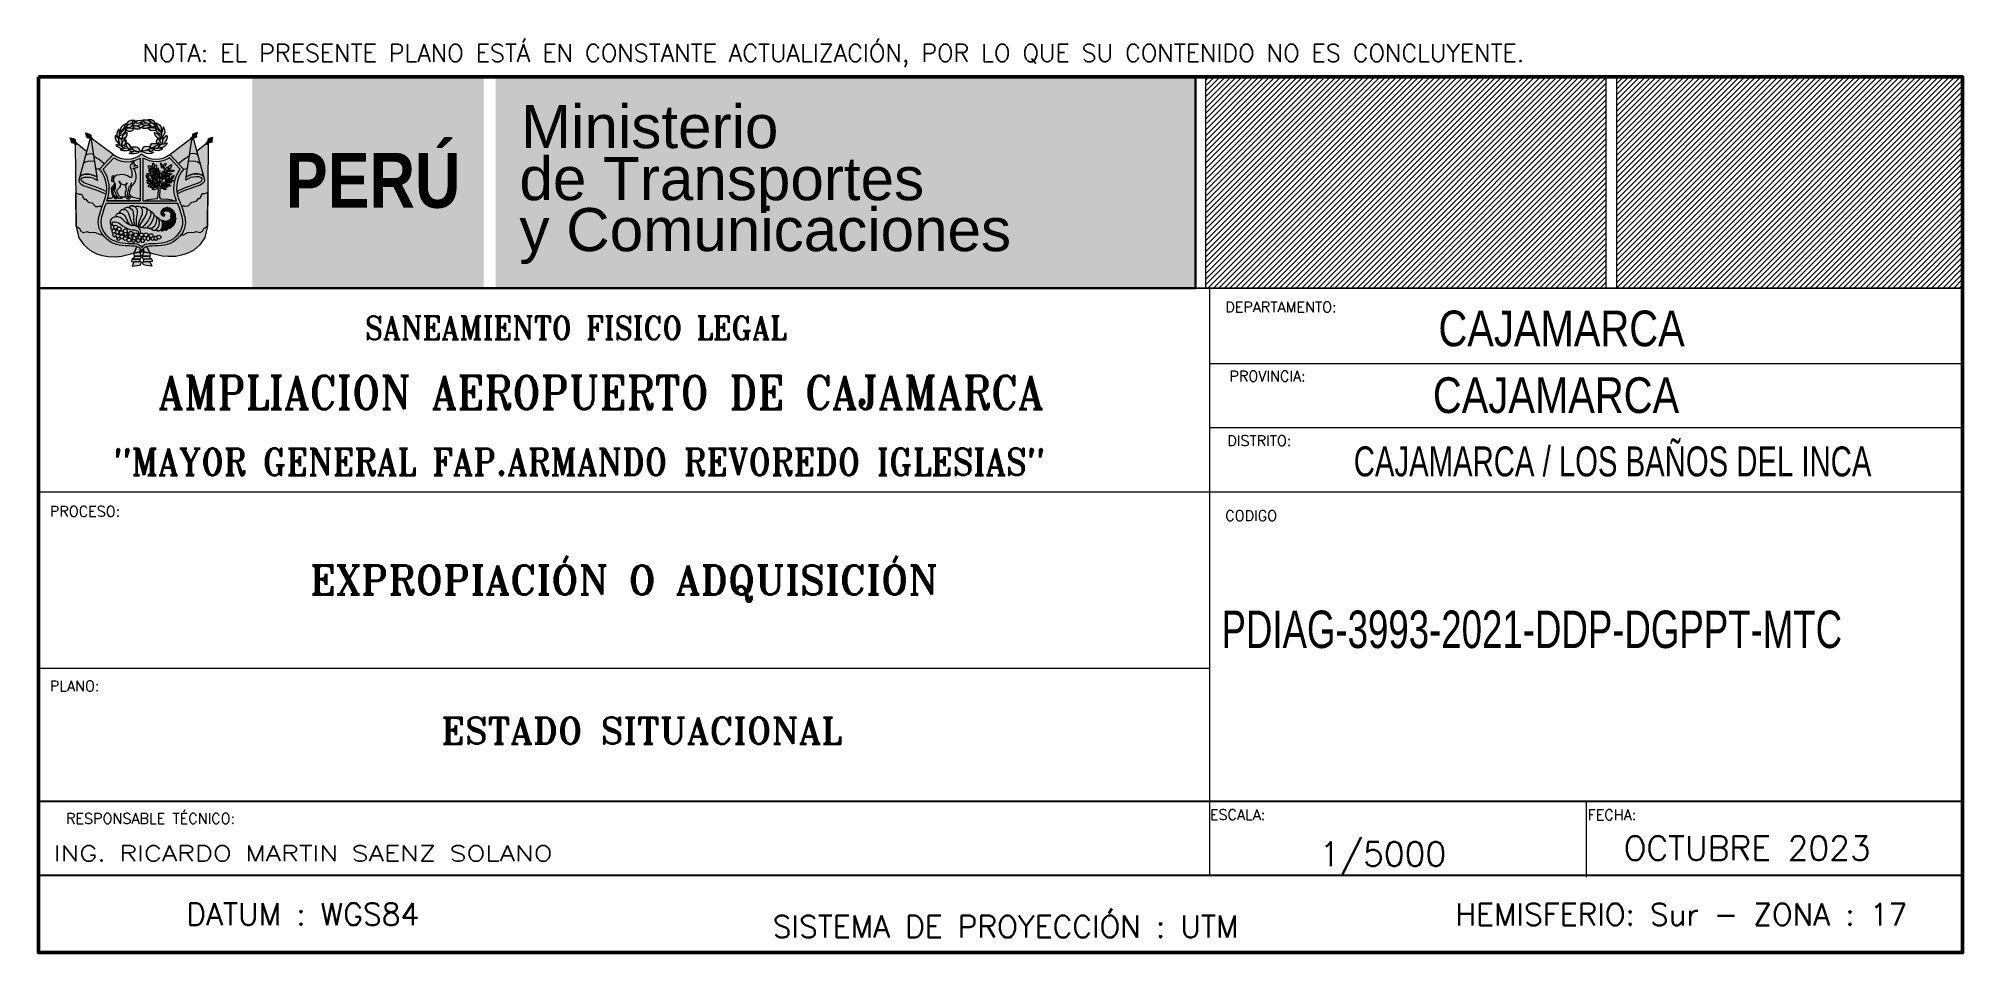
# Model space of a CAD drawing. Header units: inches. Extents: x 771030 to 779059, y 9207074 to 9211416.
# Drawn here: x 778289 to 779059, y 9207302 to 9207668 of the extents above; entities that cross this region are included whole.
import ezdxf
from ezdxf.enums import TextEntityAlignment as Align

# ---------------------------------------------------------------- set-up
doc = ezdxf.new("R2010")
doc.units = ezdxf.units.IN
doc.header["$MEASUREMENT"] = 0
doc.styles.add('ARIAL', font='arial.ttf', dxfattribs={"height": 0.7})
doc.styles.add('proinv', font='')
doc.styles.add('ROMANS', font='romans.shx', dxfattribs={"height": 1.5})
doc.styles.add('ROMANT', font='romant__.ttf')
doc.styles.get("Standard").update_dxf_attribs({"font": 'arial.ttf'})
doc.styles.get('proinv').set_extended_font_data('Arial Narrow', bold=True)
pattern_1 = [(45, (-1477420.7798, -22271028.9354), (-1.10656685556, 1.10656685556), [])]

msp = doc.modelspace()

# ---------------------------------------------------------------- texts
at = {"color": 7, "lineweight": 15, "style": 'ROMANS'}
for s, height, p in [('NOTA: EL PRESENTE PLANO ESTÁ EN CONSTANTE ACTUALIZACIÓN, POR LO QUE SU CONTENIDO NO ES CONCLUYENTE.', 7, (778606.88, 9207661.84)), ('DATUM : WGS84', 8.7781, (778394.38, 9207316.86)), ('HEMISFERIO: Sur - ZONA : 17', 8.7781, (778946.55, 9207316.76)), ('SISTEMA DE PROYECCIÓN : UTM', 8.7781, (778675.88, 9207313.34))]:
    msp.add_text(s, height=height, dxfattribs=at).set_placement(p, align=Align.MIDDLE)
at = {"color": 254}
for s, height, style, p in [('Ministerio ', 17.2547, 'ARIAL', (778481.74, 9207623.66)), ('PERÚ', 21.997, 'proinv', (778387.53, 9207599.77)), ('de Transportes', 17.2547, 'ARIAL', (778481.15, 9207602.82)), ('y Comunicaciones', 17.2547, 'ARIAL', (778481.15, 9207582.41))]:
    msp.add_text(s, height=height, dxfattribs=dict(at, style=style)).set_placement(p)
at = {"color": 7, "lineweight": 15, "style": 'ROMANS'}
for s, height, p in [('DEPARTAMENTO:', 4.2135, (778763.84, 9207557.92)), ('PROVINCIA:', 4.213, (778765.52, 9207530.2)), ('DISTRITO:', 4.213, (778764.68, 9207504.37)), ('PROCESO:', 4.213, (778293.06, 9207476.06)), ('CODIGO', 4.213, (778763.84, 9207474.33)), ('PLANO:', 4.213, (778293.06, 9207406.14)), ('RESPONSABLE TÉCNICO:', 4.2135, (778299.54, 9207353.07)), ('ESCALA:', 4.213, (778757.71, 9207354.62)), ('FECHA:', 4.213, (778908.98, 9207354.52))]:
    msp.add_text(s, height=height, dxfattribs=at).set_placement(p)
at = {"lineweight": 15}
for s, height, style, width, p in [('SANEAMIENTO FISICO LEGAL', 9.3274, 'ROMANT', 0.9, (778419.3, 9207546.97)), ('AMPLIACION AEROPUERTO DE CAJAMARCA', 13.3248, 'ROMANT', 0.9, (778336.48, 9207519.1)), ('"MAYOR GENERAL FAP.ARMANDO REVOREDO IGLESIAS"', 10.6598, 'ROMANT', 0.9, (778318.33, 9207492.68)), ('ING. RICARDO MARTIN SAENZ SOLANO', 6.2, 'ROMANS', 1.282822, (778294.66, 9207338.11))]:
    msp.add_text(s, height=height, dxfattribs=dict(at, style=style, width=width)).set_placement(p)
at = {"lineweight": 15, "width": 0.8}
for s, p in [('CAJAMARCA ', (778900.79, 9207544.29)), ('CAJAMARCA', (778896.34, 9207517.57))]:
    msp.add_text(s, height=14.313, dxfattribs=at).set_placement(p, align=Align.CENTER)
at = {"lineweight": 15, "width": 0.7}
for s, height, p in [('            CAJAMARCA / LOS BAÑOS DEL INCA', 12, (778776.21, 9207492.19)), ('PDIAG-3993-2021-DDP-DGPPT-MTC', 15, (778762.35, 9207423.45))]:
    msp.add_text(s, height=height, dxfattribs=at).set_placement(p)
at = {"lineweight": 15, "style": 'ROMANT'}
for s, height, p in [('EXPROPIACIÓN O ADQUISICIÓN ', 11.6281, (778527.03, 9207451.25)), ('ESTADO SITUACIONAL', 10.571, (778530.02, 9207390.33))]:
    msp.add_text(s, height=height, dxfattribs=at).set_placement(p, align=Align.MIDDLE)
at = {"lineweight": 15, "style": 'ROMANS'}
for s, height, p in [('1/5000', 9.703, (778801.6, 9207336.11)), ('OCTUBRE 2023', 9.7029, (778923.41, 9207338.43))]:
    msp.add_text(s, height=height, dxfattribs=at).set_placement(p)

# ---------------------------------------------------------------- hatches: boundary and pattern name
h = msp.add_hatch(color=1)
h.dxf.hatch_style = 1
h.paths.add_polyline_path([(778466.77, 9207652.2), (778374.21, 9207652.2), (778374.21, 9207567.62), (778466.77, 9207567.62)])
h = msp.add_hatch(color=8)
h.dxf.hatch_style = 1
h.paths.add_polyline_path([(778751.95, 9207652.2), (778471.6, 9207652.2), (778471.6, 9207567.62), (778751.95, 9207567.62)])
at = {"lineweight": 15}
h = msp.add_hatch(dxfattribs=at)
h.set_pattern_fill('ANSI31', color=253, scale=0.492889)
h.set_pattern_definition(pattern_1)
h.paths.add_polyline_path([(778756.05, 9207652.2), (778916.26, 9207652.2), (778916.26, 9207567.62), (778756.05, 9207567.62)])
h = msp.add_hatch(dxfattribs=at)
h.set_pattern_fill('ANSI31', color=254, scale=0.492889)
h.set_pattern_definition(pattern_1)
h.paths.add_polyline_path([(778920.69, 9207652.2), (779059.16, 9207652.2), (779059.16, 9207567.62), (778920.69, 9207567.62)])
at = {"lineweight": 0, "true_color": 0xbeaf0e}
h = msp.add_hatch(color=42, dxfattribs=at)
h.dxf.hatch_style = 1
h.paths.add_polyline_path([(778303.76, 9207625.83), (778303.52, 9207626.03), (778303.23, 9207626.03), (778302.95, 9207625.74), (778302.97, 9207625.36), (778303.19, 9207625.13), (778303.47, 9207625.1), (778303.93, 9207625.34)])
h.paths.add_polyline_path([(778303.21, 9207626.91), (778303.02, 9207627.2), (778302.71, 9207627.34), (778302.37, 9207627.46), (778301.8, 9207627.46), (778301.58, 9207627.15), (778301.57, 9207626.32), (778301.73, 9207625.93), (778302.25, 9207625.81), (778302.95, 9207625.74), (778303.23, 9207626.03)])
h.paths.add_polyline_path([(778301.68, 9207627.7), (778301.22, 9207627.84), (778301.39, 9207627.24), (778301.58, 9207627.15), (778301.8, 9207627.46)])
h.paths.add_polyline_path([(778307.88, 9207629.62), (778307.43, 9207629.76), (778307.6, 9207629.16), (778307.79, 9207629.07), (778308, 9207629.38)])
h.paths.add_polyline_path([(778309.22, 9207629.11), (778308.91, 9207629.26), (778308.58, 9207629.38), (778308, 9207629.38), (778307.79, 9207629.07), (778307.78, 9207628.23), (778307.94, 9207627.85), (778308.46, 9207627.73), (778309.15, 9207627.66), (778309.44, 9207627.94), (778309.42, 9207628.83)])
h.paths.add_polyline_path([(778309.97, 9207627.75), (778309.73, 9207627.94), (778309.44, 9207627.94), (778309.15, 9207627.66), (778309.18, 9207627.27), (778309.39, 9207627.05), (778309.68, 9207627.02), (778310.14, 9207627.26)])
at = {"lineweight": 0}
h = msp.add_hatch(color=92, dxfattribs=at)
h.dxf.hatch_style = 1
h.paths.add_polyline_path([(778327.36, 9207622.43), (778327, 9207622.65), (778326.58, 9207622.36), (778325.99, 9207622.12), (778325.41, 9207621.76), (778324.83, 9207621.6), (778324.93, 9207621.46), (778325.51, 9207621.32), (778326.2, 9207621.31), (778326.85, 9207621.39), (778327.69, 9207621.54), (778328.6, 9207621.79), (778328.84, 9207621.99), (778328.94, 9207622.24), (778328.55, 9207622.27), (778327.84, 9207622.4)])
h.paths.add_polyline_path([(778326.58, 9207622.36), (778327, 9207622.65), (778326.78, 9207622.78), (778326.17, 9207623.2), (778325.51, 9207623.2), (778324.9, 9207623.15), (778324.65, 9207623.08), (778324.45, 9207622.93), (778324.89, 9207622.72), (778324.85, 9207622.71), (778325.35, 9207622.29), (778325.61, 9207622.14), (778325.81, 9207622.12), (778325.99, 9207622.12)])
h.paths.add_polyline_path([(778322.99, 9207625.12), (778323.18, 9207625.44), (778323.32, 9207625.85), (778323.33, 9207626.29), (778323.22, 9207626.91), (778323.04, 9207626.8), (778322.7, 9207626.63), (778322.35, 9207626.39), (778321.98, 9207625.97), (778321.91, 9207625.52), (778322.04, 9207625.11), (778322.21, 9207624.56), (778322.68, 9207624.52)])
h.paths.add_polyline_path([(778320.91, 9207623.8), (778321.55, 9207623.54), (778321.97, 9207623.4), (778322.29, 9207623.4), (778322.93, 9207623.6), (778322.1, 9207624.05), (778321.67, 9207624.53), (778320.66, 9207625), (778320.12, 9207625.04), (778319.55, 9207625.1), (778319.76, 9207624.69), (778320.03, 9207624.31), (778320.44, 9207624.01)])
h.paths.add_polyline_path([(778320.68, 9207626.73), (778320.68, 9207627.18), (778320.54, 9207627.56), (778320.21, 9207627.87), (778319.83, 9207628.21), (778319.36, 9207628.87), (778319.25, 9207628.12), (778319.25, 9207627.46), (778319.55, 9207626.54), (778320.76, 9207625.13), (778321.03, 9207625.45), (778320.82, 9207626.1)])
h.paths.add_polyline_path([(778322.74, 9207629.06), (778322.2, 9207628.63), (778321.74, 9207627.32), (778322.15, 9207627.5), (778323.04, 9207627.7), (778323.03, 9207627.66), (778323.6, 9207628.07), (778323.96, 9207629.05), (778324.06, 9207629.98), (778323.43, 9207629.67)])
h.paths.add_polyline_path([(778320.97, 9207629.26), (778320.91, 9207630.18), (778320.76, 9207631.24), (778320.11, 9207630.39), (778319.9, 9207629.54), (778319.89, 9207628.67), (778320.1, 9207627.98), (778320.54, 9207627.56), (778320.71, 9207628.19), (778320.98, 9207628.65)])
h.paths.add_polyline_path([(778322.82, 9207631.62), (778323.13, 9207632.39), (778323.29, 9207633.4), (778322.38, 9207632.86), (778321.48, 9207631.98), (778321.31, 9207631.25), (778321.27, 9207630.44), (778321.71, 9207630.76), (778321.72, 9207630.69), (778322.2, 9207630.91)])
h.paths.add_polyline_path([(778330.44, 9207622.03), (778331.16, 9207621.76), (778331.87, 9207621.49), (778332.68, 9207621.38), (778333.77, 9207621.49), (778334.65, 9207622), (778333.97, 9207622.04), (778333.37, 9207622.34), (778332.64, 9207622.75), (778332.09, 9207622.93), (778331.41, 9207622.73), (778330.48, 9207622.64), (778329.99, 9207622.59)])
h.paths.add_polyline_path([(778329.13, 9207633.75), (778330.38, 9207634.41), (778329.38, 9207634.87), (778328.12, 9207634.72), (778327.83, 9207634.49), (778327.15, 9207633.75), (778328.17, 9207633.5)])
h.paths.add_polyline_path([(778331.73, 9207633.83), (778330.88, 9207633.84), (778330.15, 9207633.67), (778329.82, 9207633.37), (778330.28, 9207632.96), (778331.03, 9207632.66), (778332.25, 9207632.72), (778333.03, 9207633.46)])
h.paths.add_polyline_path([(778333.94, 9207633.87), (778334.28, 9207633.54), (778335.42, 9207633.43), (778334.48, 9207634.7), (778333.63, 9207635.06), (778332.41, 9207635.06), (778333.06, 9207634.41)])
h.paths.add_polyline_path([(778334.4, 9207631.81), (778332.97, 9207631.73), (778332.31, 9207631.59), (778333.31, 9207630.89), (778334.41, 9207630.7), (778335.33, 9207630.88), (778335.76, 9207631.23), (778335.09, 9207631.76)])
h.paths.add_polyline_path([(778337.01, 9207632.99), (778335.93, 9207633.63), (778335.24, 9207633.67), (778335.42, 9207633.43), (778336.16, 9207632.03), (778337.26, 9207630.77), (778337.73, 9207630.6), (778337.6, 9207632.1)])
h.paths.add_polyline_path([(778337.76, 9207629.79), (778337.67, 9207629), (778337.98, 9207627.87), (778338.76, 9207628.9), (778339.22, 9207630.05), (778339.12, 9207630.79), (778338.51, 9207632.24), (778338.37, 9207631.71), (778338.08, 9207630.82), (778337.98, 9207630.42)])
h.paths.add_polyline_path([(778339.97, 9207627.26), (778339.98, 9207628.19), (778339.67, 9207628.83), (778339.56, 9207628.39), (778339.16, 9207628), (778338.37, 9207627.1), (778338.29, 9207626.16), (778337.74, 9207625.19), (778338.83, 9207625.41), (778339.44, 9207626.31)])
h.paths.add_polyline_path([(778338.37, 9207627.1), (778338.35, 9207627.56), (778338.24, 9207628.21), (778337.98, 9207627.87), (778337.46, 9207627.5), (778336.96, 9207626.79), (778337.19, 9207625.88), (778336.88, 9207624.79), (778337.74, 9207625.19), (778338.29, 9207626.16)])
h.paths.add_polyline_path([(778337.74, 9207625.19), (778337.32, 9207625), (778336.27, 9207623.66), (778338.12, 9207623.87), (778338.92, 9207624.28), (778339.8, 9207625.09), (778340.02, 9207625.72), (778339.36, 9207625.49), (778338.83, 9207625.41)])
h = msp.add_hatch(color=92, dxfattribs=at)
h.dxf.hatch_style = 1
h.paths.add_polyline_path([(778326.65, 9207624.04), (778326.01, 9207624), (778326.17, 9207623.2), (778326.78, 9207622.78), (778327.36, 9207622.43), (778327.84, 9207622.4), (778328.55, 9207622.27), (778328.94, 9207622.24), (778329.29, 9207622.29), (778328.77, 9207623.39), (778328.16, 9207623.94), (778327.68, 9207624.04)])
h.paths.add_polyline_path([(778326.01, 9207624), (778325.49, 9207624.2), (778325.32, 9207623.83), (778325.34, 9207623.2), (778325.99, 9207623.2)])
h.paths.add_polyline_path([(778325.12, 9207624.8), (778324.55, 9207625.24), (778323.56, 9207626.02), (778323.49, 9207625.32), (778323.76, 9207624.34), (778324.12, 9207623.94), (778324.42, 9207623.59), (778324.9, 9207623.15), (778325.34, 9207623.19), (778325.32, 9207623.83), (778325.49, 9207624.2)])
h.paths.add_polyline_path([(778323.38, 9207623.7), (778323.89, 9207623.73), (778324.42, 9207623.59), (778323.76, 9207624.34), (778323.24, 9207624.34), (778322.92, 9207624.51), (778322.21, 9207624.56), (778321.67, 9207624.53), (778322.1, 9207624.05), (778322.94, 9207623.59)])
h.paths.add_polyline_path([(778323.65, 9207622.56), (778324.15, 9207622.6), (778324.83, 9207622.71), (778324.67, 9207622.82), (778324.45, 9207622.93), (778324.83, 9207623.22), (778324.42, 9207623.59), (778323.89, 9207623.73), (778323.38, 9207623.7), (778322.71, 9207623.53), (778322.29, 9207623.4), (778321.75, 9207623.15), (778321.24, 9207623.11), (778321.77, 9207622.7), (778322.25, 9207622.56), (778322.76, 9207622.54), (778323.19, 9207622.53)])
h.paths.add_polyline_path([(778321.98, 9207625.97), (778321.95, 9207626.31), (778321.86, 9207626.8), (778321.72, 9207627.26), (778321.11, 9207627.64), (778320.71, 9207628.19), (778320.54, 9207627.56), (778320.68, 9207627.18), (778320.68, 9207626.73), (778321.03, 9207625.45), (778320.66, 9207625), (778321.37, 9207624.67), (778321.99, 9207625.26), (778321.91, 9207625.52)])
h.paths.add_polyline_path([(778323.22, 9207626.91), (778323.34, 9207627.4), (778322.87, 9207627.1), (778322.7, 9207626.63), (778323.04, 9207626.8)])
h.paths.add_polyline_path([(778330.44, 9207622.03), (778331.16, 9207621.76), (778331.87, 9207621.49), (778332.68, 9207621.38), (778333.77, 9207621.49), (778334.65, 9207622), (778333.97, 9207622.04), (778333.37, 9207622.34), (778332.64, 9207622.75), (778332.09, 9207622.93), (778331.41, 9207622.73), (778330.48, 9207622.64), (778329.99, 9207622.59)])
h.paths.add_polyline_path([(778321.84, 9207630.28), (778320.97, 9207629.26), (778320.98, 9207628.65), (778322.68, 9207629.43), (778323.39, 9207630.31), (778323.54, 9207631.36), (778322.69, 9207630.94)])
h.paths.add_polyline_path([(778324.08, 9207631.56), (778323.54, 9207631.36), (778323.51, 9207631.13), (778324.03, 9207630.76), (778324.6, 9207630.47), (778325.47, 9207630.51), (778326.69, 9207631.16), (778326.37, 9207631.33), (778325.08, 9207631.62)])
h.paths.add_polyline_path([(778325.62, 9207632.37), (778326.65, 9207633.51), (778325.45, 9207633.33), (778324.33, 9207632.99), (778323.42, 9207631.96), (778325.08, 9207631.93)])
h.paths.add_polyline_path([(778323.67, 9207633.15), (778324.33, 9207632.99), (778325.45, 9207633.33), (778326.49, 9207634.43), (778326.93, 9207634.8), (778325.47, 9207634.8), (778324.71, 9207634.43)])
h.paths.add_polyline_path([(778327.15, 9207633.75), (778327.83, 9207634.49), (778326.49, 9207634.43), (778325.47, 9207633.35), (778326.65, 9207633.51)])
h.paths.add_polyline_path([(778328.17, 9207633.5), (778327.15, 9207633.75), (778326.65, 9207633.51), (778326.17, 9207632.99), (778326.93, 9207632.55), (778328, 9207632.41), (778329.48, 9207633.06), (778330.15, 9207633.67), (778329.13, 9207633.75)])
h.paths.add_polyline_path([(778328.68, 9207631.37), (778329.34, 9207631.8), (778328.64, 9207632.17), (778328, 9207632.41), (778326.93, 9207632.55), (778325.98, 9207632.4), (778326.88, 9207631.74), (778327.44, 9207631.4)])
h.paths.add_polyline_path([(778331.03, 9207632.66), (778329.91, 9207632.03), (778330.43, 9207631.67), (778331.2, 9207631.6), (778331.8, 9207631.7), (778333.46, 9207632.44), (778332.79, 9207632.61), (778332.25, 9207632.72)])
h.paths.add_polyline_path([(778333.03, 9207633.46), (778333.94, 9207633.87), (778333.13, 9207634.18), (778332.26, 9207634.83), (778330.22, 9207634.89), (778330.75, 9207634.35), (778331.73, 9207633.83)])
h.paths.add_polyline_path([(778334.28, 9207633.54), (778333.38, 9207633.61), (778333.03, 9207633.46), (778332.88, 9207633.31), (778333.76, 9207632.28), (778334.41, 9207632.14), (778335.91, 9207632.13), (778335.25, 9207632.71)])
h.paths.add_polyline_path([(778336.57, 9207630.92), (778335.87, 9207631.33), (778335.48, 9207631), (778335.77, 9207630.32), (778336.33, 9207629.73), (778337.67, 9207629), (778337.76, 9207629.79)])
h.paths.add_polyline_path([(778337.76, 9207629.79), (778337.98, 9207630.42), (778337.73, 9207630.6), (778337.26, 9207630.77), (778336.71, 9207631.1), (778336.83, 9207630.67)])
h.paths.add_polyline_path([(778336.37, 9207629.21), (778334.85, 9207629.86), (778335.15, 9207628.9), (778335.72, 9207628.14), (778336.6, 9207627.71), (778337.4, 9207627.69), (778337.22, 9207628.26)])
h.paths.add_polyline_path([(778336.96, 9207626.79), (778336.62, 9207627.13), (778336.6, 9207627.71), (778336.04, 9207627.24), (778335.71, 9207626.27), (778335.93, 9207625.56), (778336.11, 9207625.67), (778336.58, 9207625.76), (778336.22, 9207624.81), (778336.88, 9207624.79), (778337.19, 9207625.88)])
h.paths.add_polyline_path([(778335.56, 9207625.33), (778334.65, 9207625.48), (778333.83, 9207625.42), (778333.37, 9207624.91), (778333.42, 9207624.49), (778333.29, 9207623.84), (778334.35, 9207623.94), (778334.85, 9207624.15), (778336.22, 9207624.81), (778336.58, 9207625.76), (778336.11, 9207625.67)])
h.paths.add_polyline_path([(778334.85, 9207624.15), (778334.49, 9207623.61), (778335.19, 9207623.61), (778336.27, 9207623.66), (778337.32, 9207625), (778336.88, 9207624.79), (778336.22, 9207624.81)])
h.paths.add_polyline_path([(778336.27, 9207623.66), (778335.19, 9207623.61), (778334.49, 9207623.61), (778334.3, 9207623.47), (778334.98, 9207623.27), (778334.47, 9207622.93), (778335.34, 9207622.65), (778336.61, 9207622.55), (778337.58, 9207622.99), (778338.21, 9207623.6), (778337.54, 9207623.6), (778337.11, 9207623.76)])
h.paths.add_polyline_path([(778333.5, 9207623.53), (778332.92, 9207623.37), (778332.09, 9207622.93), (778332.64, 9207622.75), (778333.37, 9207622.34), (778334.01, 9207622.62), (778334.47, 9207622.93), (778334.98, 9207623.27), (778334.3, 9207623.47)])
h.paths.add_polyline_path([(778332.09, 9207622.93), (778332.92, 9207623.37), (778333.29, 9207623.84), (778333.42, 9207624.49), (778333.37, 9207624.91), (778332.96, 9207624.25), (778332.37, 9207624.22), (778331.5, 9207624.32), (778330.89, 9207624.12), (778330.34, 9207623.73), (778329.99, 9207623.16), (778329.45, 9207622.11), (778329.99, 9207622.59), (778330.48, 9207622.64), (778331.41, 9207622.73)])
at = {"lineweight": 0, "true_color": 0xbeaf0e}
h = msp.add_hatch(color=42, dxfattribs=at)
h.dxf.hatch_style = 1
h.paths.add_polyline_path([(778350.43, 9207627.76), (778350.14, 9207628.04), (778349.86, 9207628.04), (778349.62, 9207627.85), (778349.45, 9207627.36), (778349.91, 9207627.12), (778350.2, 9207627.15), (778350.41, 9207627.38)])
h.paths.add_polyline_path([(778351.79, 9207629.18), (778351.57, 9207629.49), (778351, 9207629.48), (778350.66, 9207629.36), (778350.35, 9207629.22), (778350.16, 9207628.93), (778350.14, 9207628.04), (778350.43, 9207627.76), (778351.13, 9207627.83), (778351.65, 9207627.95), (778351.81, 9207628.34)])
h.paths.add_polyline_path([(778352.15, 9207629.87), (778351.69, 9207629.72), (778351.57, 9207629.49), (778351.79, 9207629.18), (778351.98, 9207629.27)])
h.paths.add_polyline_path([(778358.36, 9207627.98), (778357.91, 9207627.84), (778357.79, 9207627.6), (778358.01, 9207627.29), (778358.2, 9207627.38)])
h.paths.add_polyline_path([(778358.01, 9207627.29), (778357.79, 9207627.6), (778357.22, 9207627.6), (778356.88, 9207627.47), (778356.57, 9207627.33), (778356.38, 9207627.04), (778356.36, 9207626.16), (778356.65, 9207625.87), (778357.34, 9207625.95), (778357.86, 9207626.07), (778358.02, 9207626.46)])
h.paths.add_polyline_path([(778356.65, 9207625.87), (778356.36, 9207626.16), (778356.07, 9207626.16), (778355.84, 9207625.96), (778355.67, 9207625.47), (778356.13, 9207625.23), (778356.41, 9207625.26), (778356.63, 9207625.49)])
at = {"lineweight": 0}
h = msp.add_hatch(color=1, dxfattribs=at)
h.dxf.hatch_style = 1
h.paths.add_polyline_path([(778309.68, 9207627.02), (778309.05, 9207627.08), (778307.38, 9207620.89), (778308.28, 9207621.27), (778309.46, 9207621.45), (778310.56, 9207621.3)])
h.paths.add_polyline_path([(778310.14, 9207627.26), (778309.68, 9207627.02), (778310.7, 9207620.38), (778312.91, 9207619.06), (778314.95, 9207617.35), (778318.47, 9207621.1)])
h.paths.add_polyline_path([(778311.02, 9207618.31), (778308.88, 9207618.46), (778307.58, 9207618.18), (778306.46, 9207617.47), (778305.07, 9207612.33), (778305.62, 9207612.74), (778306.47, 9207613.13), (778307.38, 9207613.25), (778308.62, 9207613.28), (778309.44, 9207613.1), (778310.68, 9207612.71), (778311.98, 9207612.13)], flags=17)
h.paths.add_polyline_path([(778312.99, 9207615.25), (778312.25, 9207615.25), (778311.47, 9207615.41), (778311.98, 9207612.13), (778312.13, 9207610.75), (778310.29, 9207611.76), (778309.03, 9207611.98), (778307.83, 9207612.06), (778306.87, 9207611.98), (778305.92, 9207611.64), (778305.6, 9207611.25), (778305.55, 9207610.92), (778305.72, 9207610.55), (778306.34, 9207610.07), (778307.1, 9207609.59), (778312.64, 9207607.65), (778315.77, 9207606.23, 0.200865)])
h.paths.add_polyline_path([(778307.78, 9207622.36), (778303.93, 9207625.34), (778303.47, 9207625.1), (778303.19, 9207625.13), (778303.4, 9207605.8), (778304.66, 9207605.26), (778305.63, 9207605.22), (778306.07, 9207604.68), (778306.26, 9207603.86), (778306.84, 9207603.28), (778307.43, 9207603.23), (778308.1, 9207602.26), (778308.93, 9207601.87), (778309.95, 9207601.78), (778311.4, 9207600.32), (778312.42, 9207600.23), (778313.2, 9207600.52), (778313.89, 9207600.06, -0.014096), (778314.82, 9207602.54, 0.05883), (778315.64, 9207605.28), (778312.26, 9207606.75), (778306.39, 9207608.75), (778305.5, 9207609.34), (778304.86, 9207610.09), (778304.68, 9207610.87)])
h.paths.add_polyline_path([(778349.91, 9207627.12), (778349.45, 9207627.36), (778341.15, 9207621.1), (778344.64, 9207617.38), (778346.71, 9207619.15), (778348.92, 9207620.47), (778349.06, 9207621.4)])
h.paths.add_polyline_path([(778350.54, 9207627.18), (778349.91, 9207627.12), (778349.06, 9207621.4), (778350.16, 9207621.55), (778351.34, 9207621.38), (778352.24, 9207621)])
h.paths.add_polyline_path([(778356.41, 9207625.26), (778356.13, 9207625.23), (778355.67, 9207625.47), (778351.83, 9207622.47), (778354.99, 9207610.99), (778354.81, 9207610.21), (778354.17, 9207609.46), (778353.29, 9207608.86), (778347.43, 9207606.84), (778344.02, 9207605.34, 0.072123), (778345.13, 9207602.13, -0.011978), (778345.87, 9207600.17), (778346.52, 9207600.6), (778347.3, 9207600.31), (778348.32, 9207600.42), (778349.77, 9207601.88), (778350.78, 9207601.98), (778351.61, 9207602.37), (778352.28, 9207603.34), (778352.86, 9207603.39), (778353.44, 9207603.98), (778353.63, 9207604.8), (778354.06, 9207605.33), (778355.03, 9207605.39), (778356.3, 9207605.93)])
h.paths.add_polyline_path([(778353.18, 9207617.59), (778352.05, 9207618.29), (778350.75, 9207618.56), (778348.61, 9207618.4), (778348.18, 9207615.5), (778347.69, 9207612.22), (778348.98, 9207612.8), (778350.22, 9207613.2), (778351.04, 9207613.39), (778352.28, 9207613.36), (778353.19, 9207613.25), (778354.03, 9207612.86), (778354.59, 9207612.45)], flags=17)
h.paths.add_polyline_path([(778353.33, 9207610.19), (778353.95, 9207610.66), (778354.12, 9207611.04), (778354.06, 9207611.36), (778353.74, 9207611.76), (778352.79, 9207612.1), (778351.83, 9207612.17), (778350.64, 9207612.08), (778349.37, 9207611.85), (778347.54, 9207610.84), (778347.69, 9207612.22), (778348.18, 9207615.5), (778347.4, 9207615.34), (778346.63, 9207615.25, 0.206835), (778343.88, 9207606.28), (778347.04, 9207607.74), (778352.58, 9207609.7)])
h = msp.add_hatch(color=254, dxfattribs=at)
h.dxf.hatch_style = 1
h.paths.add_polyline_path([(778313.89, 9207600.06), (778313.2, 9207600.52), (778312.42, 9207600.23), (778311.4, 9207600.32), (778309.95, 9207601.78), (778308.93, 9207601.87), (778308.1, 9207602.26), (778307.43, 9207603.23), (778306.84, 9207603.28), (778306.26, 9207603.86), (778306.07, 9207604.68), (778305.63, 9207605.22), (778304.66, 9207605.26), (778303.4, 9207605.8), (778303.55, 9207592.33), (778305.05, 9207591.39), (778305.63, 9207590.32), (778306.56, 9207589.74), (778308.11, 9207590.18), (778309.08, 9207589.79), (778310.1, 9207589.84), (778311.5, 9207589.79), (778313.2, 9207588.87), (778314.31, 9207588.81, -0.011439), (778314, 9207589.22, -0.204269), (778312.6, 9207595.59, -0.024826)])
h.paths.add_polyline_path([(778356.3, 9207605.93), (778355.03, 9207605.39), (778354.06, 9207605.33), (778353.63, 9207604.8), (778353.44, 9207603.98), (778352.86, 9207603.39), (778352.28, 9207603.34), (778351.61, 9207602.37), (778350.78, 9207601.98), (778349.77, 9207601.88), (778348.32, 9207600.42), (778347.3, 9207600.31), (778346.52, 9207600.6), (778345.87, 9207600.17, -0.027221), (778347.2, 9207595.59, -0.204275), (778345.8, 9207589.22, -0.009088), (778345.56, 9207588.89), (778346.58, 9207588.95), (778348.27, 9207589.88), (778349.68, 9207589.94), (778350.7, 9207589.89), (778351.66, 9207590.29), (778353.22, 9207589.86), (778354.14, 9207590.44), (778354.71, 9207591.51), (778356.21, 9207592.46)])
h.paths.add_polyline_path([(778310.56, 9207621.3), (778309.46, 9207621.45), (778308.28, 9207621.27), (778307.38, 9207620.89), (778306.46, 9207617.47), (778307.58, 9207618.18), (778308.88, 9207618.46), (778311.02, 9207618.31)])
h.paths.add_polyline_path([(778312.91, 9207619.06), (778310.7, 9207620.38), (778311.47, 9207615.41), (778312.25, 9207615.25), (778312.99, 9207615.25), (778314.95, 9207617.35)])
h.paths.add_polyline_path([(778348.61, 9207618.4), (778348.92, 9207620.47), (778346.71, 9207619.15), (778344.64, 9207617.38), (778346.63, 9207615.25), (778347.4, 9207615.34), (778348.18, 9207615.5)])
h.paths.add_polyline_path([(778352.24, 9207621), (778351.34, 9207621.38), (778350.16, 9207621.55), (778349.06, 9207621.4), (778348.92, 9207620.47), (778348.61, 9207618.4), (778350.75, 9207618.56), (778352.05, 9207618.29), (778353.18, 9207617.59)])
h = msp.add_hatch(color=41, dxfattribs=at)
h.dxf.hatch_style = 1
h.paths.add_polyline_path([(778346.63, 9207615.25), (778344.64, 9207617.38), (778341.15, 9207621.1, -0.347117), (778329.81, 9207621.34, -0.347117), (778318.47, 9207621.1), (778312.99, 9207615.25, -0.283803), (778314.82, 9207602.54, 0.038936), (778312.6, 9207595.59, 0.204269), (778314, 9207589.22, 0.218004), (778322.05, 9207584.63, 0.019183), (778326.99, 9207584.44, -0.249721), (778329.9, 9207582.62, -0.254517), (778332.81, 9207584.44, 0.019183), (778337.75, 9207584.63, 0.218004), (778345.8, 9207589.22, 0.204275), (778347.2, 9207595.59, 0.039211), (778345.13, 9207602.13, -0.305054)])
h.paths.add_polyline_path([(778314.35, 9207615.19), (778318.62, 9207619.75, 0.197528), (778326.26, 9207618.47), (778326.33, 9207618.65), (778326.41, 9207618.68), (778326.44, 9207618.51, 0.076236), (778329.29, 9207619.7), (778329.29, 9207602.52), (778315.86, 9207602.52, 0.261813)], flags=16)
h.paths.add_polyline_path([(778344.25, 9207601.49, -0.041424), (778346.19, 9207595.38, -0.203508), (778344.96, 9207589.82, -0.217811), (778337.66, 9207585.67, -0.019119), (778332.82, 9207585.48, 0.264423), (778329.9, 9207583.89, 0.264423), (778326.98, 9207585.48, -0.019119), (778322.14, 9207585.67, -0.217811), (778314.85, 9207589.82, -0.203508), (778313.61, 9207595.38, -0.041822), (778315.56, 9207601.49)], flags=16)
h.paths.add_polyline_path([(778321.79, 9207598.88), (778322.34, 9207599.06), (778322.73, 9207599.04), (778322.82, 9207599.36), (778323.24, 9207599.72), (778323.65, 9207599.91), (778324.03, 9207600.01), (778324.59, 9207600.03), (778324.89, 9207599.92), (778324.96, 9207599.87), (778325, 9207600.12), (778325.08, 9207600.26), (778325.37, 9207600.41), (778325.82, 9207600.52), (778326.19, 9207600.52), (778326.61, 9207600.43), (778327.04, 9207600.27), (778327.47, 9207599.96), (778327.51, 9207600.12), (778327.59, 9207600.26), (778327.8, 9207600.38), (778328.12, 9207600.42), (778328.54, 9207600.42), (778329, 9207600.32), (778329.34, 9207600.15), (778329.62, 9207599.89), (778329.83, 9207599.57), (778329.92, 9207599.86), (778330.22, 9207600), (778330.54, 9207599.99), (778331.02, 9207599.91), (778331.38, 9207599.77), (778331.71, 9207599.61), (778331.98, 9207599.19), (778332, 9207599.02), (778332.17, 9207599.1), (778332.37, 9207599.09), (778332.55, 9207599.08), (778332.79, 9207598.94), (778332.98, 9207598.78), (778333.19, 9207598.61), (778333.29, 9207598.39), (778333.38, 9207598.16), (778333.58, 9207598.12), (778333.79, 9207598.08), (778333.99, 9207597.98), (778334.13, 9207597.9), (778334.33, 9207597.7), (778334.64, 9207597.29), (778334.77, 9207597.04), (778334.81, 9207596.59), (778335.07, 9207596.59), (778335.35, 9207596.55), (778335.62, 9207596.24), (778335.76, 9207595.94), (778335.79, 9207595.79), (778335.91, 9207595.86), (778336.08, 9207595.88), (778336.22, 9207595.84), (778336.35, 9207595.74), (778336.67, 9207595.42), (778336.79, 9207595.06), (778337.07, 9207595.14), (778337.28, 9207595.04), (778337.42, 9207594.91), (778337.65, 9207594.68), (778337.83, 9207594.46), (778338.03, 9207594.58), (778338.21, 9207594.64), (778338.4, 9207594.64), (778338.68, 9207594.56), (778338.88, 9207594.37), (778339.06, 9207594.05), (778339.11, 9207594.28), (778339.25, 9207594.4), (778339.4, 9207594.44), (778339.64, 9207594.43), (778339.82, 9207594.34), (778340.01, 9207594.2), (778340.06, 9207594.42), (778340.2, 9207594.55), (778340.39, 9207594.59), (778340.57, 9207594.56), (778340.57, 9207594.72), (778340.65, 9207594.89), (778340.79, 9207594.99), (778341, 9207595.07), (778341.41, 9207595.08), (778341.42, 9207595.19), (778341.45, 9207595.36), (778341.49, 9207595.52), (778341.61, 9207595.6), (778341.59, 9207595.76), (778341.62, 9207595.95), (778341.66, 9207595.99), (778341.59, 9207596.11), (778341.53, 9207596.26), (778341.55, 9207596.51), (778341.64, 9207596.63), (778341.7, 9207596.73), (778341.6, 9207596.98), (778341.59, 9207597.2), (778341.63, 9207597.39), (778341.45, 9207597.52), (778341.37, 9207597.71), (778341.31, 9207597.85), (778341.3, 9207598.02), (778341.15, 9207598.04), (778341.03, 9207598.11), (778340.91, 9207598.22), (778340.88, 9207598.32), (778340.89, 9207598.52), (778340.76, 9207598.51), (778340.6, 9207598.51), (778340.48, 9207598.52), (778340.35, 9207598.54), (778340.23, 9207598.54), (778340.11, 9207598.61), (778340.01, 9207598.57), (778339.8, 9207598.58), (778339.62, 9207598.59), (778339.54, 9207598.68), (778339.41, 9207598.62), (778339.23, 9207598.6), (778339.12, 9207598.6), (778339.04, 9207598.45), (778338.89, 9207598.34), (778338.72, 9207598.23), (778338.65, 9207598.11), (778338.58, 9207597.95), (778338.46, 9207597.81), (778338.51, 9207597.75), (778338.51, 9207597.61), (778338.45, 9207597.45), (778338.61, 9207597.36), (778338.68, 9207597.27), (778338.88, 9207597.22), (778339.01, 9207597.17), (778339.09, 9207597.04), (778339.12, 9207596.94), (778339.09, 9207596.77), (778338.97, 9207596.61), (778338.82, 9207596.54), (778338.55, 9207596.48), (778338.28, 9207596.57), (778338.21, 9207596.73), (778338.06, 9207596.74), (778337.86, 9207596.82), (778337.73, 9207596.95), (778337.65, 9207597.13), (778337.69, 9207597.29), (778337.58, 9207597.35), (778337.47, 9207597.48), (778337.47, 9207597.61), (778337.54, 9207597.77), (778337.62, 9207597.9), (778337.56, 9207598.05), (778337.59, 9207598.23), (778337.66, 9207598.36), (778337.7, 9207598.45), (778337.83, 9207598.54), (778337.93, 9207598.6), (778338.07, 9207598.67), (778338.05, 9207598.75), (778338.06, 9207598.87), (778338.18, 9207599.06), (778338.27, 9207599.16), (778338.37, 9207599.23), (778338.5, 9207599.29), (778338.63, 9207599.34), (778338.77, 9207599.33), (778338.85, 9207599.45), (778338.94, 9207599.54), (778339.1, 9207599.65), (778339.38, 9207599.67), (778339.6, 9207599.63), (778339.74, 9207599.74), (778339.87, 9207599.8), (778339.96, 9207599.84), (778340.12, 9207599.84), (778340.32, 9207599.8), (778340.57, 9207599.58), (778340.71, 9207599.59), (778340.82, 9207599.6), (778340.99, 9207599.6), (778341.09, 9207599.6), (778341.22, 9207599.57), (778341.41, 9207599.49), (778341.44, 9207599.32), (778341.43, 9207599.17), (778341.58, 9207599.2), (778341.76, 9207599.17), (778341.87, 9207599.12), (778342.02, 9207599.01), (778342.11, 9207598.8), (778342.11, 9207598.58), (778342.29, 9207598.57), (778342.54, 9207598.51), (778342.63, 9207598.45), (778342.76, 9207598.33), (778342.79, 9207598.24), (778342.85, 9207598.06), (778342.84, 9207597.91), (778342.81, 9207597.78), (778342.73, 9207597.66), (778342.93, 9207597.63), (778343.14, 9207597.55), (778343.24, 9207597.37), (778343.27, 9207597.16), (778343.27, 9207596.98), (778343.26, 9207596.85), (778343.24, 9207596.71), (778343.36, 9207596.55), (778343.4, 9207596.34), (778343.36, 9207596.15), (778343.29, 9207595.99), (778343.38, 9207595.89), (778343.45, 9207595.64), (778343.48, 9207595.41), (778343.43, 9207595.16), (778343.39, 9207594.95), (778343.32, 9207594.88), (778343.36, 9207594.8), (778343.36, 9207594.32), (778343.36, 9207593.96), (778342.89, 9207593.55), (778342.75, 9207593.22), (778342.73, 9207592.93), (778342.58, 9207592.68), (778342.38, 9207592.51), (778342.22, 9207592.43), (778342.06, 9207592.39), (778341.84, 9207592.41), (778341.74, 9207592.06), (778341.45, 9207591.78), (778341.08, 9207591.55), (778340.78, 9207591.54), (778340.53, 9207591.59), (778340.37, 9207591.82), (778340.13, 9207591.3), (778339.91, 9207591), (778339.66, 9207590.85), (778339.35, 9207590.83), (778339.23, 9207590.95), (778339.11, 9207591.12), (778338.8, 9207590.8), (778338.46, 9207590.62), (778338.17, 9207590.56), (778337.74, 9207590.56), (778337.54, 9207590.76), (778337.47, 9207591.01), (778337.06, 9207590.67), (778336.67, 9207590.5), (778336.2, 9207590.48), (778335.92, 9207590.56), (778335.74, 9207590.63), (778335.57, 9207590.81), (778335.5, 9207590.9), (778335.19, 9207590.79), (778334.76, 9207590.82), (778334.29, 9207590.82), (778334.01, 9207590.93), (778333.89, 9207591.11), (778333.85, 9207591.3), (778333.9, 9207591.53), (778333.76, 9207591.48), (778333.38, 9207591.43), (778332.82, 9207591.44), (778332.37, 9207591.6), (778332.13, 9207591.7), (778332.05, 9207591.91), (778331.69, 9207591.84), (778331.24, 9207591.76), (778330.89, 9207591.74), (778330.56, 9207591.75), (778330.28, 9207591.84), (778330.18, 9207592.01), (778330.04, 9207591.94), (778329.64, 9207591.93), (778329.4, 9207591.97), (778329.23, 9207592.08), (778329.12, 9207592.26), (778328.84, 9207592.19), (778328.64, 9207592.18), (778328.5, 9207592.26), (778328.41, 9207592.38), (778328.23, 9207592.33), (778327.97, 9207592.43), (778327.81, 9207592.55), (778327.68, 9207592.45), (778327.88, 9207592.38), (778328.74, 9207591.75), (778329.11, 9207591.26), (778329.36, 9207590.61), (778329.31, 9207589.82), (778328.83, 9207589.35), (778328.29, 9207589.21), (778328.15, 9207589.31, -0.118524), (778328.23, 9207588.95, -0.400525), (778327.49, 9207588.18, -0.407671), (778327.32, 9207587.1, -2.166606), (778326.17, 9207587.37, -0.546851), (778326.82, 9207588.5, -0.154804), (778326.68, 9207588.95, -0.161257), (778326.83, 9207589.42, 0.235592), (778326.29, 9207589.57, -0.289354), (778325.87, 9207588.86, -2.721211), (778324.89, 9207589.09, -0.125516), (778324.75, 9207589.44, 0.260883), (778324.05, 9207589.75, -0.37088), (778323.83, 9207588.76, -0.654001), (778324, 9207587.35, -0.930171), (778322.46, 9207587.46, -0.079098), (778322.5, 9207587.7, -0.468729), (778321.3, 9207587.65, -1.242984), (778319.81, 9207587.91, -0.197245), (778319.54, 9207588.44, -1.167771), (778318.63, 9207589.67, -1.011913), (778318.4, 9207591.23, -0.97242), (778317.86, 9207592.68), (778317.68, 9207592.7), (778317.41, 9207593.01), (778317.26, 9207593.41), (778317.19, 9207593.98), (778317.18, 9207594.48), (778317.32, 9207594.82), (778317.57, 9207595.18), (778318.2, 9207595.69), (778318.79, 9207595.98), (778319.53, 9207596.15), (778319.65, 9207596.82), (778319.93, 9207597.31), (778320.34, 9207597.56), (778320.87, 9207597.63), (778321.08, 9207597.62), (778321.07, 9207597.9), (778321.15, 9207598.22), (778321.44, 9207598.63)], flags=0)
h.paths.add_polyline_path([(778326.73, 9207616.57), (778327.14, 9207616.57), (778327.06, 9207616.49), (778326.82, 9207616.49)], flags=0)
h.paths.add_polyline_path([(778330.33, 9207619.7, 0.282823), (778341, 9207619.75), (778345.27, 9207615.19, 0.261813), (778343.76, 9207602.52), (778330.33, 9207602.52)], flags=16)
h.paths.add_polyline_path([(778331.75, 9207610.57), (778332.03, 9207610.8), (778332.47, 9207610.86), (778332.94, 9207610.75), (778333.07, 9207610.59), (778332.87, 9207610.53), (778332.44, 9207610.49)], flags=0)
h.paths.add_polyline_path([(778331.86, 9207609.92), (778332.33, 9207610.01), (778332.87, 9207610.05), (778333.43, 9207610.01), (778333.75, 9207609.81), (778333.25, 9207609.47), (778332.44, 9207609.49), (778331.9, 9207609.81)], flags=0)
h.paths.add_polyline_path([(778335.05, 9207610.9), (778335.1, 9207610.16), (778335.08, 9207609.75), (778334.96, 9207609.3), (778334.63, 9207610.11), (778334.63, 9207610.81), (778334.72, 9207611.24), (778335.02, 9207611.41), (778334.98, 9207611.43)], flags=0)
h.paths.add_polyline_path([(778332.04, 9207612.46), (778332.67, 9207611.85), (778332.75, 9207611.55), (778332.95, 9207611.17), (778332.59, 9207611.22), (778332.03, 9207611.63), (778331.67, 9207612.2), (778331.53, 9207612.69), (778331.58, 9207612.7)], flags=0)
h.paths.add_polyline_path([(778332.32, 9207608.44), (778332.59, 9207608.6), (778333.15, 9207609), (778333.62, 9207609.18), (778334.1, 9207609.25), (778334.5, 9207609.07), (778334.25, 9207608.91), (778333.53, 9207608.62), (778333.11, 9207608.33), (778332.39, 9207608.35)], flags=0)
h.paths.add_polyline_path([(778331.85, 9207613.54), (778332.68, 9207613.41), (778333.14, 9207613.19), (778333.62, 9207612.81), (778333.79, 9207612.51), (778333.19, 9207612.51), (778332.56, 9207612.88), (778331.93, 9207613.36)], flags=0)
h.paths.add_polyline_path([(778320.18, 9207592.02, -0.025448), (778320.17, 9207591.94, -0.05061), (778320.31, 9207591.87, -0.637339), (778321.59, 9207591.28, -0.137699), (778321.48, 9207590.87, -0.121806), (778321.73, 9207590.6, -0.188023), (778322.23, 9207590.33, -0.106215), (778322.52, 9207590.48, -0.022696), (778322.51, 9207590.55, -1), (778324.07, 9207590.55, -0.955615), (778322.52, 9207590.48, 0.106215), (778322.23, 9207590.33, -0.180183), (778322.42, 9207589.82, -1), (778320.86, 9207589.82, -0.448102), (778321.73, 9207590.6, 0.121806), (778321.48, 9207590.87, -0.313537), (778320.66, 9207590.51, -5.158717), (778320.18, 9207590.83, -0.15447), (778320.04, 9207591.28, -0.126298), (778320.09, 9207591.66, -0.782466), (778318.62, 9207592.02, -1)], flags=0)
h.paths.add_polyline_path([(778333.21, 9207608.16), (778333.73, 9207608.31), (778334.27, 9207608.58), (778334.54, 9207608.61), (778335.12, 9207608.61), (778335.44, 9207608.54), (778335.17, 9207608.31), (778334.76, 9207608.11), (778334.06, 9207607.91), (778333.39, 9207608.02)], flags=0)
h.paths.add_polyline_path([(778333.46, 9207611.24), (778333.73, 9207611.71), (778333.88, 9207612.14), (778334.22, 9207611.57), (778334.2, 9207610.92), (778333.88, 9207610.09), (778333.5, 9207610.83)], flags=0)
h.paths.add_polyline_path([(778332.71, 9207614.55), (778332.66, 9207615.25), (778332.73, 9207615.45), (778333.47, 9207614.52), (778333.67, 9207613.71), (778333.69, 9207612.83), (778333.29, 9207613.29), (778333.04, 9207613.69)], flags=0)
h.paths.add_polyline_path([(778332.33, 9207616.39), (778332.44, 9207616.45), (778333.17, 9207616.48), (778333.57, 9207616.25), (778333.82, 9207615.94), (778334.33, 9207615.72), (778334.05, 9207616.42), (778334.11, 9207616.9), (778334.44, 9207617.78), (778334.7, 9207617.47), (778334.84, 9207616.59), (778334.7, 9207616.14), (778334.33, 9207615.72), (778333.71, 9207615.63), (778333.17, 9207615.69), (778332.81, 9207615.83), (778332.49, 9207616.14)], flags=0)
h.paths.add_polyline_path([(778333.95, 9207607.42), (778334.4, 9207607.46), (778334.65, 9207607.66), (778335.03, 9207607.84), (778335.41, 9207607.91), (778335.98, 9207607.87), (778336.29, 9207607.66), (778336, 9207607.51), (778335.39, 9207607.26), (778334.99, 9207607.08), (778334.6, 9207607.12), (778334.18, 9207607.19)], flags=0)
h.paths.add_polyline_path([(778333.4, 9207615.04), (778334.39, 9207615.15), (778334.9, 9207615.01), (778335.24, 9207614.76), (778334.78, 9207614.56), (778334.19, 9207614.62), (778333.79, 9207614.81)], flags=0)
h.paths.add_polyline_path([(778334.4, 9207612.06), (778334.28, 9207612.87), (778334.37, 9207613.3), (778334.25, 9207613.37), (778334.39, 9207613.39), (778334.44, 9207613.63), (778334.56, 9207613.91), (778334.33, 9207614.02), (778333.94, 9207614.25), (778334.92, 9207614.36), (778335.43, 9207614.22), (778335.77, 9207613.97), (778335.32, 9207613.77), (778334.79, 9207613.82), (778334.87, 9207613.54), (778334.86, 9207613.44), (778335.16, 9207613.48), (778335.24, 9207613.71), (778335.33, 9207613.46), (778335.74, 9207613.35), (778336.08, 9207613.09), (778335.63, 9207612.89), (778335.48, 9207612.91), (778335.47, 9207612.25), (778335.16, 9207611.56), (778334.97, 9207612.35), (778335.03, 9207612.95), (778334.81, 9207613.06), (778334.78, 9207612.71)], flags=0)
h.paths.add_polyline_path([(778335.6, 9207609.5), (778335.76, 9207610.13), (778336.1, 9207609.54), (778336.16, 9207608.89), (778335.96, 9207608.49), (778335.65, 9207608.89)], flags=0)
h.paths.add_polyline_path([(778335.62, 9207611.29), (778335.59, 9207611.61), (778335.6, 9207611.93), (778335.73, 9207612.18), (778335.88, 9207612.43), (778336.1, 9207612.03), (778336.11, 9207611.62), (778336.05, 9207611.24), (778335.93, 9207610.85), (778335.76, 9207611.07)], flags=0)
h.paths.add_polyline_path([(778335.12, 9207615.6), (778335.09, 9207616), (778335.12, 9207616.39), (778335.29, 9207616.7), (778335.49, 9207617.01), (778335.74, 9207616.51), (778335.74, 9207616), (778335.66, 9207615.52), (778335.49, 9207615.04), (778335.29, 9207615.32)], flags=0)
h.paths.add_polyline_path([(778335.9, 9207614.49), (778335.84, 9207614.74), (778335.93, 9207615.05), (778336.05, 9207615.34), (778336.27, 9207615.53), (778336.5, 9207615.71), (778336.55, 9207615.26), (778336.42, 9207614.88), (778336.23, 9207614.54), (778335.97, 9207614.22)], flags=0)
h.paths.add_polyline_path([(778336.37, 9207613.58), (778336.44, 9207613.93), (778336.56, 9207614.27), (778336.78, 9207614.5), (778337.02, 9207614.73), (778337.12, 9207614.22), (778337.01, 9207613.78), (778336.82, 9207613.38), (778336.56, 9207613.01), (778336.46, 9207613.3)], flags=0)
h.paths.add_polyline_path([(778337.1, 9207612.33), (778337.07, 9207612.72), (778337.1, 9207613.12), (778337.27, 9207613.43), (778337.47, 9207613.74), (778337.72, 9207613.23), (778337.72, 9207612.72), (778337.64, 9207612.24), (778337.47, 9207611.77), (778337.27, 9207612.05)], flags=0)
h.paths.add_polyline_path([(778337.64, 9207607.72), (778338.31, 9207607.84), (778338.84, 9207607.86), (778339.74, 9207607.29), (778339.38, 9207607.14), (778338.81, 9207607.15), (778338.12, 9207607.5), (778337.7, 9207607.5)], flags=0)
h.paths.add_polyline_path([(778337.93, 9207609.4), (778338.13, 9207609.95), (778338.37, 9207610.34), (778338.44, 9207609.84), (778338.28, 9207609.23), (778337.93, 9207608.79)], flags=0)
h.paths.add_polyline_path([(778337.95, 9207611.24), (778338.23, 9207611.48), (778338.52, 9207611.67), (778338.87, 9207611.81), (778339.28, 9207611.88), (778339.65, 9207611.87), (778340.02, 9207611.74), (778339.56, 9207611.34), (778339.02, 9207611.21), (778338.5, 9207611.18)], flags=0)
h.paths.add_polyline_path([(778338.49, 9207608.55), (778339.09, 9207608.65), (778339.58, 9207608.66), (778340.38, 9207608.15), (778340.06, 9207608.01), (778339.54, 9207608.03), (778338.92, 9207608.34), (778338.55, 9207608.35)], flags=0)
h.paths.add_polyline_path([(778338.12, 9207613.1), (778338.05, 9207613.49), (778338.03, 9207613.88), (778338.16, 9207614.21), (778338.32, 9207614.54), (778338.63, 9207614.06), (778338.69, 9207613.56), (778338.66, 9207613.07), (778338.55, 9207612.58), (778338.32, 9207612.84)], flags=0)
h.paths.add_polyline_path([(778337.58, 9207616.03), (778337.52, 9207616.51), (778337.61, 9207616.99), (778337.44, 9207617.24), (778337.24, 9207617.47), (778337.55, 9207617.61), (778338.09, 9207617.04), (778338.09, 9207616.34), (778338.54, 9207615.86), (778338.67, 9207615.89), (778338.61, 9207616.23), (778338.58, 9207616.56), (778338.73, 9207616.93), (778338.92, 9207617.27), (778339.21, 9207617.48), (778339.52, 9207617.68), (778339.53, 9207617.11), (778339.31, 9207616.65), (778339.03, 9207616.25), (778338.67, 9207615.89), (778338.61, 9207615.88), (778338.99, 9207615.02), (778339.13, 9207615.36), (778339.46, 9207614.9), (778339.55, 9207614.4), (778339.55, 9207613.92), (778339.46, 9207613.41), (778339.22, 9207613.66), (778339.01, 9207613.91), (778338.91, 9207614.29), (778338.87, 9207614.69), (778338.99, 9207615.02), (778338.61, 9207615.88), (778338.54, 9207615.86), (778338.03, 9207615.72)], flags=0)
h.paths.add_polyline_path([(778338.72, 9207612.28), (778339.06, 9207612.52), (778339.4, 9207612.7), (778339.81, 9207612.82), (778340.26, 9207612.85), (778340.67, 9207612.8), (778341.07, 9207612.62), (778340.73, 9207612.38), (778341.01, 9207612.31), (778341.09, 9207611.7), (778341.07, 9207611.28), (778340.43, 9207610.48), (778340.49, 9207611.54), (778340.67, 9207611.81), (778340.65, 9207612.19), (778340.59, 9207612.28), (778340.51, 9207612.23), (778339.91, 9207612.14), (778339.32, 9207612.16)], flags=0)
h.paths.add_polyline_path([(778339.17, 9207609.4), (778339.19, 9207610.22), (778339.47, 9207610.95), (778339.81, 9207611.46), (778339.88, 9207610.79), (778339.65, 9207609.98)], flags=0)
h.paths.add_polyline_path([(778325.55, 9207586.83, -1), (778324, 9207586.83, -1)], flags=0)
h.paths.add_polyline_path([(778339.52, 9207609.25), (778340.19, 9207609.29), (778340.73, 9207609.23), (778341.54, 9207608.56), (778341.17, 9207608.45), (778340.6, 9207608.54), (778339.96, 9207608.97), (778339.55, 9207609.02)], flags=0)
h.paths.add_polyline_path([(778330.51, 9207588.89, -0.388384), (778329.81, 9207588.12, -0.465192), (778329.03, 9207587.22, -4.489991), (778328.44, 9207587.51, -0.600725), (778328.97, 9207588.77, -0.039679), (778328.96, 9207588.89, -1)], flags=0)
h.paths.add_polyline_path([(778339.51, 9207613.14), (778339.87, 9207613.33), (778340.23, 9207613.47), (778340.65, 9207613.53), (778341.11, 9207613.5), (778341.5, 9207613.4), (778342.1, 9207613.3), (778341.27, 9207612.85), (778340.66, 9207612.85), (778340.08, 9207612.94)], flags=0)
h.paths.add_polyline_path([(778339.64, 9207614.81), (778339.61, 9207615.21), (778339.64, 9207615.6), (778339.81, 9207615.91), (778340.01, 9207616.22), (778340.26, 9207615.72), (778340.26, 9207615.21), (778340.18, 9207614.73), (778340.01, 9207614.25), (778339.81, 9207614.53)], flags=0)
h.paths.add_polyline_path([(778340.37, 9207609.89), (778340.67, 9207609.98), (778341.14, 9207610.04), (778341.91, 9207609.98), (778341.6, 9207609.71), (778341.13, 9207609.64), (778340.44, 9207609.71)], flags=0)
h.paths.add_polyline_path([(778340.63, 9207614.15), (778340.94, 9207614.42), (778341.26, 9207614.64), (778341.65, 9207614.8), (778342.1, 9207614.87), (778342.51, 9207614.86), (778342.93, 9207614.72), (778342.41, 9207614.28), (778341.82, 9207614.13), (778341.23, 9207614.09)], flags=0)
h.paths.add_polyline_path([(778332.34, 9207588.9, -0.401927), (778331.6, 9207588.12, -0.111649), (778331.75, 9207587.81, -5.400954), (778331.68, 9207587.26, -0.267321), (778331.02, 9207586.85, -2.802258), (778330.24, 9207587.45, -0.470875), (778330.96, 9207588.41, -0.172441), (778330.79, 9207588.9, -1)], flags=0)
h.paths.add_polyline_path([(778341.29, 9207610.61), (778341.55, 9207610.71), (778341.98, 9207610.77), (778342.68, 9207610.74), (778342.41, 9207610.49), (778341.98, 9207610.41), (778341.35, 9207610.45)], flags=0)
h.paths.add_polyline_path([(778340.78, 9207615.01), (778340.72, 9207615.42), (778340.69, 9207615.82), (778340.87, 9207616.25), (778341.12, 9207616.66), (778341.46, 9207616.91), (778341.84, 9207617.13), (778341.84, 9207616.45), (778341.57, 9207615.91), (778341.22, 9207615.44)], flags=0)
h.paths.add_polyline_path([(778341.53, 9207611.01), (778341.53, 9207611.37), (778341.84, 9207611.99), (778342.35, 9207612.43), (778342.81, 9207612.65), (778342.83, 9207612.6), (778342.67, 9207612.11), (778342.16, 9207611.39), (778341.88, 9207611.26)], flags=0)
h.paths.add_polyline_path([(778334.37, 9207588.61, -0.081906), (778334.32, 9207588.36, -0.232808), (778334.92, 9207588.02, -0.411425), (778335.99, 9207588.21, -0.861288), (778337.51, 9207587.99, -0.603675), (778336.3, 9207587.35, -0.632198), (778334.91, 9207587.14, -0.867069), (778333.54, 9207587.84, -0.394766), (778332.81, 9207588.61, -1)], flags=0)
h.paths.add_polyline_path([(778310.68, 9207612.71), (778309.44, 9207613.1), (778308.62, 9207613.28), (778307.38, 9207613.25), (778306.47, 9207613.13), (778305.62, 9207612.74), (778305.07, 9207612.33), (778304.68, 9207610.87), (778304.86, 9207610.09), (778305.5, 9207609.34), (778306.39, 9207608.75), (778312.26, 9207606.75), (778315.64, 9207605.28, 0.019545), (778315.77, 9207606.23), (778312.64, 9207607.65), (778307.1, 9207609.59), (778306.34, 9207610.07), (778305.72, 9207610.55), (778305.55, 9207610.92), (778305.6, 9207611.25), (778305.92, 9207611.64), (778306.87, 9207611.98), (778307.83, 9207612.06), (778309.03, 9207611.98), (778310.29, 9207611.76), (778312.13, 9207610.75), (778311.98, 9207612.13)])
h.paths.add_polyline_path([(778354.59, 9207612.45), (778354.03, 9207612.86), (778353.19, 9207613.25), (778352.28, 9207613.36), (778351.04, 9207613.39), (778350.22, 9207613.2), (778348.98, 9207612.8), (778347.69, 9207612.22), (778347.54, 9207610.84), (778349.37, 9207611.85), (778350.64, 9207612.08), (778351.83, 9207612.17), (778352.79, 9207612.1), (778353.74, 9207611.76), (778354.06, 9207611.36), (778354.12, 9207611.04), (778353.95, 9207610.66), (778353.33, 9207610.19), (778352.58, 9207609.7), (778347.04, 9207607.74), (778343.88, 9207606.28, 0.020132), (778344.02, 9207605.34), (778347.43, 9207606.84), (778353.29, 9207608.86), (778354.17, 9207609.46), (778354.81, 9207610.21), (778354.99, 9207610.99)])
h = msp.add_hatch(color=130, dxfattribs=at)
h.dxf.hatch_style = 1
h.paths.add_polyline_path([(778325.61, 9207615.3), (778325.36, 9207616.01), (778325.52, 9207617.04), (778326.17, 9207617.45), (778326.06, 9207617.89), (778326.26, 9207618.47, -0.197528), (778318.62, 9207619.75), (778314.35, 9207615.19, -0.242075), (778316.2, 9207603.43), (778317.45, 9207603.52), (778318.82, 9207603.96), (778318.69, 9207604.24), (778318.2, 9207604.38), (778317.94, 9207605.51), (778317.69, 9207606.34), (778317.64, 9207607.65), (778318.85, 9207609.11), (778319.02, 9207609.66), (778318.84, 9207609.86), (778318.52, 9207610.74), (778318.56, 9207610.47), (778318.45, 9207610.33), (778318.06, 9207610.26), (778317.94, 9207610.45), (778317.95, 9207612.13), (778318.17, 9207612.5), (778318.52, 9207612.71), (778319.04, 9207612.43), (778319.82, 9207613), (778322.3, 9207613.22), (778324.2, 9207612.73), (778325.25, 9207611.99), (778325.56, 9207611.95), (778325.96, 9207612.24), (778325.97, 9207614.1)])
h.paths.add_polyline_path([(778323.73, 9207607.79), (778323.49, 9207608.03), (778323.49, 9207608.94), (778322.9, 9207608.88), (778321.69, 9207609.24), (778321.41, 9207609.54), (778321.27, 9207608.39), (778320.81, 9207607.81), (778319.86, 9207606.88), (778319.9, 9207606.12), (778320.59, 9207604.84), (778321.23, 9207604.12), (778321.45, 9207603.97), (778323.65, 9207604), (778323.37, 9207604.36), (778323.39, 9207606.12), (778323.61, 9207606.42)], flags=17)
h.paths.add_polyline_path([(778318.97, 9207606.49), (778318.93, 9207607.05), (778319.29, 9207607.5), (778318.32, 9207606.79), (778318.27, 9207606.23), (778318.74, 9207604.83), (778319.42, 9207604.21), (778320.19, 9207604.18), (778319.97, 9207604.41)], flags=17)
h.paths.add_polyline_path([(778329.29, 9207619.7, -0.076236), (778326.44, 9207618.51), (778326.53, 9207617.98), (778326.66, 9207618.5), (778326.75, 9207618.5), (778326.84, 9207618.05), (778326.7, 9207617.45), (778327.16, 9207617.02), (778327.4, 9207616.77), (778328.09, 9207616.62), (778328.16, 9207616.23), (778327.97, 9207615.77), (778327.33, 9207615.79), (778327.19, 9207615.56), (778326.89, 9207615.27), (778327.15, 9207614.73), (778327.43, 9207612.86), (778327.47, 9207611.53), (778327.29, 9207610.38), (778326.51, 9207609.42), (778326.39, 9207608.95), (778325.82, 9207608.37), (778324.94, 9207606.3), (778324.78, 9207605.25), (778325.42, 9207604.58), (778326.01, 9207604.24), (778325.86, 9207603.98), (778329.29, 9207603.18)])
h = msp.add_hatch(color=32, dxfattribs=at)
h.dxf.hatch_style = 1
h.paths.add_polyline_path([(778320.85, 9207603.49), (778319.97, 9207604.41), (778318.97, 9207606.49), (778318.93, 9207607.05), (778319.29, 9207607.5), (778319.37, 9207609.26), (778318.84, 9207609.86), (778318.52, 9207610.74), (778318.56, 9207610.47), (778318.45, 9207610.33), (778318.06, 9207610.26), (778317.94, 9207610.45), (778317.95, 9207612.13), (778318.17, 9207612.5), (778318.52, 9207612.71), (778319.04, 9207612.43), (778318.51, 9207611.75), (778318.52, 9207610.74), (778318.51, 9207611.75), (778319.04, 9207612.43), (778319.82, 9207613), (778322.3, 9207613.22), (778324.2, 9207612.73), (778325.25, 9207611.99), (778325.56, 9207611.95), (778325.96, 9207612.24), (778325.97, 9207614.1), (778325.61, 9207615.3), (778325.36, 9207616.01), (778325.52, 9207617.04), (778326.17, 9207617.45), (778326.06, 9207617.89), (778326.33, 9207618.65), (778326.41, 9207618.68), (778326.53, 9207617.98), (778326.46, 9207617.47), (778326.7, 9207617.45), (778326.84, 9207618.05), (778326.75, 9207618.5), (778326.66, 9207618.5), (778326.53, 9207617.98), (778326.46, 9207617.47), (778326.7, 9207617.45), (778327.16, 9207617.02), (778327.4, 9207616.77), (778328.09, 9207616.62), (778328.16, 9207616.23), (778327.97, 9207615.77), (778327.33, 9207615.79), (778327.19, 9207615.56), (778326.89, 9207615.27), (778326.25, 9207615.66), (778326.89, 9207615.27), (778327.15, 9207614.73), (778327.43, 9207612.86), (778327.47, 9207611.53), (778327.29, 9207610.38), (778326.51, 9207609.42), (778326.39, 9207608.95), (778325.82, 9207608.37), (778324.94, 9207606.3), (778324.78, 9207605.25), (778325.42, 9207604.58), (778326.01, 9207604.24), (778325.86, 9207603.98), (778325.28, 9207603.9), (778324.33, 9207604.76), (778324.05, 9207604.78), (778324.05, 9207604.48), (778324.98, 9207603.49), (778325.02, 9207603.19), (778324.25, 9207603.23), (778323.37, 9207604.36), (778323.39, 9207606.12), (778323.61, 9207606.42), (778323.73, 9207607.79), (778323.49, 9207608.03), (778323.49, 9207608.94), (778324.07, 9207609.75), (778323.49, 9207608.94), (778322.9, 9207608.88), (778321.69, 9207609.24), (778321.41, 9207609.54), (778321.01, 9207610.03), (778320.93, 9207610.51), (778321.01, 9207610.03), (778321.41, 9207609.54), (778321.27, 9207608.39), (778320.81, 9207607.81), (778319.86, 9207606.88), (778319.9, 9207606.12), (778320.59, 9207604.84), (778321.23, 9207604.12), (778321.88, 9207603.69), (778321.8, 9207603.41)])
edge = h.paths.add_edge_path()
edge.add_line((778319.02, 9207609.66), (778318.85, 9207609.11))
edge.add_line((778318.85, 9207609.11), (778317.64, 9207607.65))
edge.add_line((778317.64, 9207607.65), (778317.69, 9207606.34))
edge.add_line((778317.69, 9207606.34), (778317.94, 9207605.51))
edge.add_line((778317.94, 9207605.51), (778318.2, 9207604.38))
edge.add_line((778318.2, 9207604.38), (778318.69, 9207604.24))
edge.add_line((778318.69, 9207604.24), (778319.05, 9207603.49))
edge.add_line((778319.05, 9207603.49), (778319.87, 9207603.42))
edge.add_line((778319.87, 9207603.42), (778319.96, 9207603.63))
edge.add_line((778319.96, 9207603.63), (778319.73, 9207603.92))
edge.add_line((778319.73, 9207603.92), (778318.74, 9207604.83))
edge.add_line((778318.74, 9207604.83), (778318.27, 9207606.23))
edge.add_line((778318.27, 9207606.23), (778318.32, 9207606.79))
edge.add_line((778318.32, 9207606.79), (778319.29, 9207607.5))
h = msp.add_hatch(color=254, dxfattribs=at)
h.dxf.hatch_style = 1
h.paths.add_polyline_path([(778345.27, 9207615.19), (778341, 9207619.75, -0.282823), (778330.33, 9207619.7), (778330.33, 9207602.52), (778343.76, 9207602.52, -0.261813)])
h.paths.add_polyline_path([(778334.35, 9207607.99), (778336.1, 9207607.86), (778335.61, 9207608.36)], flags=16)
h.paths.add_polyline_path([(778339.74, 9207607.29), (778339.38, 9207607.14), (778338.81, 9207607.15), (778338.12, 9207607.5), (778336.42, 9207607.5), (778338.31, 9207607.84), (778338.84, 9207607.86)], flags=16)
h.paths.add_polyline_path([(778340.06, 9207608.01), (778339.54, 9207608.03), (778338.92, 9207608.34), (778337.4, 9207608.36), (778339.09, 9207608.65), (778339.58, 9207608.66), (778340.38, 9207608.15)], flags=16)
h.paths.add_polyline_path([(778339.96, 9207608.97), (778338.28, 9207609.19), (778340.19, 9207609.29), (778340.73, 9207609.23), (778341.54, 9207608.56), (778341.17, 9207608.45), (778340.6, 9207608.54)], flags=16)
h.paths.add_polyline_path([(778338.7, 9207610.86), (778337.93, 9207607.84), (778337.93, 9207609.4), (778338.13, 9207609.95)], flags=16)
h.paths.add_polyline_path([(778341.13, 9207609.64), (778339.34, 9207609.83), (778341.14, 9207610.04), (778342.88, 9207609.9)], flags=16)
h.paths.add_polyline_path([(778343.56, 9207610.7), (778341.98, 9207610.41), (778340.35, 9207610.53), (778341.98, 9207610.77)], flags=17)
h.paths.add_polyline_path([(778335.6, 9207609.5), (778335.76, 9207610.13), (778336.1, 9207609.54), (778336.16, 9207608.89), (778335.71, 9207607.99)], flags=16)
h.paths.add_polyline_path([(778334.72, 9207611.24), (778335.17, 9207611.5), (778335.08, 9207609.75), (778334.96, 9207609.3), (778334.63, 9207610.11), (778334.63, 9207610.81)], flags=16)
h.paths.add_polyline_path([(778334.5, 9207609.07), (778334.25, 9207608.91), (778333.53, 9207608.62), (778333.11, 9207608.33), (778332.39, 9207608.35), (778332.18, 9207608.63), (778333.62, 9207609.18), (778334.55, 9207609.31), (778334.31, 9207609.15)], flags=16)
h.paths.add_polyline_path([(778335.42, 9207613.29), (778336.1, 9207612.03), (778336.11, 9207611.62), (778336.05, 9207611.24), (778335.73, 9207610.23)], flags=16)
h.paths.add_polyline_path([(778332.44, 9207609.49), (778331.9, 9207609.81), (778331.77, 9207610.14), (778333.43, 9207610.01), (778334.32, 9207609.44)], flags=16)
h.paths.add_polyline_path([(778333.24, 9207613.21), (778334.22, 9207611.57), (778334.15, 9207609.57), (778333.5, 9207610.83)], flags=16)
h.paths.add_polyline_path([(778335.33, 9207613.46), (778335.62, 9207613.38), (778335.3, 9207613.54)], flags=16)
h.paths.add_polyline_path([(778336.8, 9207615.8), (778337.12, 9207614.22), (778337.01, 9207613.78), (778336.82, 9207613.38), (778336.15, 9207612.4)], flags=16)
h.paths.add_polyline_path([(778339.46, 9207617.31), (778340.26, 9207615.72), (778340.26, 9207615.21), (778340.18, 9207614.73), (778339.74, 9207613.48)], flags=16)
h.paths.add_polyline_path([(778330.87, 9207610.66), (778332.47, 9207610.86), (778332.94, 9207610.75), (778333.22, 9207610.41)], flags=16)
h.paths.add_polyline_path([(778331.93, 9207613.36), (778331.69, 9207613.91), (778333.14, 9207613.19), (778333.62, 9207612.81), (778334.12, 9207611.95), (778332.56, 9207612.88)], flags=16)
h.paths.add_polyline_path([(778336.38, 9207616.68), (778336.55, 9207615.26), (778336.42, 9207614.88), (778336.23, 9207614.54), (778335.56, 9207613.71)], flags=16)
h.paths.add_polyline_path([(778334.19, 9207614.62), (778333.79, 9207614.81), (778333.4, 9207615.04), (778334.39, 9207615.15), (778334.9, 9207615.01), (778335.6, 9207614.48)], flags=16)
h.paths.add_polyline_path([(778334.94, 9207618.1), (778335.74, 9207616.51), (778335.74, 9207616), (778335.66, 9207615.52), (778335.22, 9207614.27)], flags=16)
h = msp.add_hatch(color=23, dxfattribs=at)
h.dxf.hatch_style = 1
h.paths.add_polyline_path([(778334.33, 9207615.72), (778335.57, 9207614.53), (778335.81, 9207614.01), (778336.16, 9207613.09), (778336.84, 9207611.3), (778336.77, 9207610.04), (778335.91, 9207610.82), (778335.12, 9207611.53), (778334.36, 9207611.98), (778333.69, 9207612.83), (778333.91, 9207612.41), (778334.33, 9207611.83), (778335.02, 9207611.41), (778336.75, 9207609.56), (778336.66, 9207607.97), (778336.39, 9207607.97), (778334.93, 9207609.18), (778333.87, 9207610.03), (778332.95, 9207611.17), (778333, 9207610.9), (778333.85, 9207609.83), (778335.44, 9207608.54), (778336.29, 9207607.66), (778336.48, 9207607.27), (778336.31, 9207605.06), (778336.23, 9207603.87), (778335.83, 9207603.32), (778333.44, 9207603.07), (778331.7, 9207602.88), (778331.19, 9207602.57), (778342.6, 9207602.54), (778342.04, 9207602.88), (778340.36, 9207603.11), (778337.59, 9207603.23), (778337.12, 9207603.87), (778337.29, 9207607.71), (778341.53, 9207611.01), (778341.33, 9207611.02), (778339.17, 9207609.4), (778337.2, 9207608.27), (778337.16, 9207609.42), (778338.29, 9207611.2), (778338.11, 9207611.22), (778337.09, 9207609.95), (778337.16, 9207611.24), (778338.72, 9207612.28), (778339.51, 9207613.14), (778340.78, 9207615.01), (778340.69, 9207615), (778339.46, 9207613.41), (778338.57, 9207612.42), (778337.47, 9207611.77), (778337.14, 9207611.64), (778336.43, 9207612.97), (778335.69, 9207614.61), (778334.48, 9207615.73)])
h = msp.add_hatch(color=102, dxfattribs=at)
h.dxf.hatch_style = 1
h.paths.add_polyline_path([(778334.33, 9207615.72), (778334.05, 9207616.42), (778334.11, 9207616.9), (778334.44, 9207617.78), (778334.7, 9207617.47), (778334.84, 9207616.59), (778334.7, 9207616.14)])
h.paths.add_polyline_path([(778334.33, 9207615.72), (778333.82, 9207615.94), (778333.57, 9207616.25), (778333.17, 9207616.48), (778332.44, 9207616.45), (778332.33, 9207616.39), (778332.49, 9207616.14), (778332.81, 9207615.83), (778333.17, 9207615.69), (778333.71, 9207615.63)])
h.paths.add_polyline_path([(778335.49, 9207615.04), (778335.29, 9207615.32), (778335.12, 9207615.6), (778335.09, 9207616), (778335.12, 9207616.39), (778335.29, 9207616.7), (778335.49, 9207617.01), (778335.74, 9207616.51), (778335.74, 9207616), (778335.66, 9207615.52)])
h.paths.add_polyline_path([(778335.24, 9207614.76), (778334.9, 9207615.01), (778334.39, 9207615.15), (778333.4, 9207615.04), (778333.79, 9207614.81), (778334.19, 9207614.62), (778334.78, 9207614.56)])
h.paths.add_polyline_path([(778333.69, 9207612.83), (778333.67, 9207613.71), (778333.47, 9207614.52), (778332.73, 9207615.45), (778332.66, 9207615.25), (778332.71, 9207614.55), (778333.04, 9207613.69), (778333.29, 9207613.29)])
h.paths.add_polyline_path([(778333.79, 9207612.51), (778333.62, 9207612.81), (778333.14, 9207613.19), (778332.68, 9207613.41), (778331.85, 9207613.54), (778331.93, 9207613.36), (778332.56, 9207612.88), (778333.19, 9207612.51)])
h.paths.add_polyline_path([(778332.95, 9207611.17), (778332.75, 9207611.55), (778332.67, 9207611.85), (778332.04, 9207612.46), (778331.58, 9207612.7), (778331.53, 9207612.69), (778331.67, 9207612.2), (778332.03, 9207611.63), (778332.59, 9207611.22)])
h.paths.add_polyline_path([(778333.07, 9207610.59), (778332.87, 9207610.53), (778332.44, 9207610.49), (778331.75, 9207610.57), (778332.03, 9207610.8), (778332.47, 9207610.86), (778332.94, 9207610.75)])
h.paths.add_polyline_path([(778333.75, 9207609.81), (778333.43, 9207610.01), (778332.87, 9207610.05), (778332.33, 9207610.01), (778331.86, 9207609.92), (778331.9, 9207609.81), (778332.44, 9207609.49), (778333.25, 9207609.47)])
h.paths.add_polyline_path([(778334.5, 9207609.07), (778334.1, 9207609.25), (778333.62, 9207609.18), (778333.15, 9207609), (778332.59, 9207608.6), (778332.32, 9207608.44), (778332.39, 9207608.35), (778333.11, 9207608.33), (778333.53, 9207608.62), (778334.25, 9207608.91)])
h.paths.add_polyline_path([(778335.44, 9207608.54), (778335.12, 9207608.61), (778334.54, 9207608.61), (778334.27, 9207608.58), (778333.73, 9207608.31), (778333.21, 9207608.16), (778333.39, 9207608.02), (778334.06, 9207607.91), (778334.76, 9207608.11), (778335.17, 9207608.31)])
h.paths.add_polyline_path([(778336.29, 9207607.66), (778335.98, 9207607.87), (778335.41, 9207607.91), (778335.03, 9207607.84), (778334.65, 9207607.66), (778334.4, 9207607.46), (778333.95, 9207607.42), (778334.18, 9207607.19), (778334.6, 9207607.12), (778334.99, 9207607.08), (778335.39, 9207607.26), (778336, 9207607.51)])
h.paths.add_polyline_path([(778335.96, 9207608.49), (778335.65, 9207608.89), (778335.6, 9207609.5), (778335.76, 9207610.13), (778336.1, 9207609.54), (778336.16, 9207608.89)])
h.paths.add_polyline_path([(778334.96, 9207609.3), (778334.63, 9207610.11), (778334.63, 9207610.81), (778334.72, 9207611.24), (778334.99, 9207611.39), (778335.05, 9207610.9), (778335.1, 9207610.16), (778335.08, 9207609.75)])
h.paths.add_polyline_path([(778333.88, 9207610.09), (778333.5, 9207610.83), (778333.46, 9207611.24), (778333.73, 9207611.71), (778333.88, 9207612.14), (778334.22, 9207611.57), (778334.2, 9207610.92)])
h.paths.add_polyline_path([(778335.93, 9207610.85), (778335.76, 9207611.07), (778335.62, 9207611.29), (778335.59, 9207611.61), (778335.6, 9207611.93), (778335.73, 9207612.18), (778335.88, 9207612.43), (778336.1, 9207612.03), (778336.11, 9207611.62), (778336.05, 9207611.24)])
h.paths.add_polyline_path([(778335.16, 9207611.56), (778334.97, 9207612.35), (778335.05, 9207613.13), (778335.24, 9207613.71), (778335.48, 9207613.08), (778335.47, 9207612.25)])
h.paths.add_polyline_path([(778334.4, 9207612.06), (778334.28, 9207612.87), (778334.44, 9207613.63), (778334.69, 9207614.19), (778334.87, 9207613.54), (778334.78, 9207612.71)])
h.paths.add_polyline_path([(778336.08, 9207613.09), (778335.74, 9207613.35), (778335.23, 9207613.49), (778334.25, 9207613.37), (778334.64, 9207613.15), (778335.04, 9207612.95), (778335.63, 9207612.89)])
h.paths.add_polyline_path([(778335.77, 9207613.97), (778335.43, 9207614.22), (778334.92, 9207614.36), (778333.94, 9207614.25), (778334.33, 9207614.02), (778334.73, 9207613.83), (778335.32, 9207613.77)])
h.paths.add_polyline_path([(778338.55, 9207612.58), (778338.32, 9207612.84), (778338.12, 9207613.1), (778338.05, 9207613.49), (778338.03, 9207613.88), (778338.16, 9207614.21), (778338.32, 9207614.54), (778338.63, 9207614.06), (778338.69, 9207613.56), (778338.66, 9207613.07)])
h.paths.add_polyline_path([(778337.47, 9207611.77), (778337.27, 9207612.05), (778337.1, 9207612.33), (778337.07, 9207612.72), (778337.1, 9207613.12), (778337.27, 9207613.43), (778337.47, 9207613.74), (778337.72, 9207613.23), (778337.72, 9207612.72), (778337.64, 9207612.24)])
h.paths.add_polyline_path([(778336.56, 9207613.01), (778336.46, 9207613.3), (778336.37, 9207613.58), (778336.44, 9207613.93), (778336.56, 9207614.27), (778336.78, 9207614.5), (778337.02, 9207614.73), (778337.12, 9207614.22), (778337.01, 9207613.78), (778336.82, 9207613.38)])
h.paths.add_polyline_path([(778335.97, 9207614.22), (778335.9, 9207614.49), (778335.84, 9207614.74), (778335.93, 9207615.05), (778336.05, 9207615.34), (778336.27, 9207615.53), (778336.5, 9207615.71), (778336.55, 9207615.26), (778336.42, 9207614.88), (778336.23, 9207614.54)])
h.paths.add_polyline_path([(778338.54, 9207615.86), (778338.09, 9207616.34), (778338.09, 9207617.04), (778337.55, 9207617.61), (778337.24, 9207617.47), (778337.44, 9207617.24), (778337.61, 9207616.99), (778337.52, 9207616.51), (778337.58, 9207616.03), (778338.03, 9207615.72)])
h.paths.add_polyline_path([(778338.67, 9207615.89), (778338.61, 9207616.23), (778338.58, 9207616.56), (778338.73, 9207616.93), (778338.92, 9207617.27), (778339.21, 9207617.48), (778339.52, 9207617.68), (778339.53, 9207617.11), (778339.31, 9207616.65), (778339.03, 9207616.25)])
h.paths.add_polyline_path([(778340.01, 9207614.25), (778339.81, 9207614.53), (778339.64, 9207614.81), (778339.61, 9207615.21), (778339.64, 9207615.6), (778339.81, 9207615.91), (778340.01, 9207616.22), (778340.26, 9207615.72), (778340.26, 9207615.21), (778340.18, 9207614.73)])
h.paths.add_polyline_path([(778339.46, 9207613.41), (778339.22, 9207613.66), (778339.01, 9207613.91), (778338.91, 9207614.29), (778338.87, 9207614.69), (778338.99, 9207615.02), (778339.13, 9207615.36), (778339.46, 9207614.9), (778339.55, 9207614.4), (778339.55, 9207613.92)])
h.paths.add_polyline_path([(778340.78, 9207615.01), (778340.72, 9207615.42), (778340.69, 9207615.82), (778340.87, 9207616.25), (778341.12, 9207616.66), (778341.46, 9207616.91), (778341.84, 9207617.13), (778341.84, 9207616.45), (778341.57, 9207615.91), (778341.22, 9207615.44)])
h.paths.add_polyline_path([(778341.53, 9207611.01), (778341.88, 9207611.26), (778342.16, 9207611.39), (778342.67, 9207612.11), (778342.83, 9207612.6), (778342.81, 9207612.65), (778342.35, 9207612.43), (778341.84, 9207611.99), (778341.53, 9207611.37)])
h.paths.add_polyline_path([(778339.51, 9207613.14), (778339.87, 9207613.33), (778340.23, 9207613.47), (778340.65, 9207613.53), (778341.11, 9207613.5), (778341.5, 9207613.4), (778342.1, 9207613.3), (778341.27, 9207612.85), (778340.66, 9207612.85), (778340.08, 9207612.94)])
h.paths.add_polyline_path([(778340.63, 9207614.15), (778340.94, 9207614.42), (778341.26, 9207614.64), (778341.65, 9207614.8), (778342.1, 9207614.87), (778342.51, 9207614.86), (778342.93, 9207614.72), (778342.41, 9207614.28), (778341.82, 9207614.13), (778341.23, 9207614.09)])
h.paths.add_polyline_path([(778340.43, 9207610.48), (778341.07, 9207611.28), (778341.09, 9207611.7), (778341.01, 9207612.31), (778340.49, 9207612.43), (778340.65, 9207612.19), (778340.67, 9207611.81), (778340.49, 9207611.54)])
h.paths.add_polyline_path([(778338.72, 9207612.28), (778339.06, 9207612.52), (778339.4, 9207612.7), (778339.81, 9207612.82), (778340.26, 9207612.85), (778340.67, 9207612.8), (778341.07, 9207612.62), (778340.51, 9207612.23), (778339.91, 9207612.14), (778339.32, 9207612.16)])
h.paths.add_polyline_path([(778337.95, 9207611.24), (778338.23, 9207611.48), (778338.52, 9207611.67), (778338.87, 9207611.81), (778339.28, 9207611.88), (778339.65, 9207611.87), (778340.02, 9207611.74), (778339.56, 9207611.34), (778339.02, 9207611.21), (778338.5, 9207611.18)])
h.paths.add_polyline_path([(778339.17, 9207609.4), (778339.19, 9207610.22), (778339.47, 9207610.95), (778339.81, 9207611.46), (778339.88, 9207610.79), (778339.65, 9207609.98)])
h.paths.add_polyline_path([(778337.93, 9207608.79), (778337.93, 9207609.4), (778338.13, 9207609.95), (778338.37, 9207610.34), (778338.44, 9207609.84), (778338.28, 9207609.23)])
h.paths.add_polyline_path([(778341.29, 9207610.61), (778341.55, 9207610.71), (778341.98, 9207610.77), (778342.68, 9207610.74), (778342.41, 9207610.49), (778341.98, 9207610.41), (778341.35, 9207610.45)])
h.paths.add_polyline_path([(778340.37, 9207609.89), (778340.67, 9207609.98), (778341.14, 9207610.04), (778341.91, 9207609.98), (778341.6, 9207609.71), (778341.13, 9207609.64), (778340.44, 9207609.71)])
h.paths.add_polyline_path([(778338.49, 9207608.55), (778339.09, 9207608.65), (778339.58, 9207608.66), (778340.38, 9207608.15), (778340.06, 9207608.01), (778339.54, 9207608.03), (778338.92, 9207608.34), (778338.55, 9207608.35)])
h.paths.add_polyline_path([(778339.52, 9207609.25), (778340.19, 9207609.29), (778340.73, 9207609.23), (778341.54, 9207608.56), (778341.17, 9207608.45), (778340.6, 9207608.54), (778339.96, 9207608.97), (778339.55, 9207609.02)])
h.paths.add_polyline_path([(778337.64, 9207607.72), (778338.31, 9207607.84), (778338.84, 9207607.86), (778339.74, 9207607.29), (778339.38, 9207607.14), (778338.81, 9207607.15), (778338.12, 9207607.5), (778337.7, 9207607.5)])
edge = h.paths.add_edge_path()
edge.add_line((778338.67, 9207615.89), (778338.54, 9207615.86))
edge.add_line((778338.54, 9207615.86), (778338.61, 9207615.88))
edge.add_line((778338.61, 9207615.88), (778338.99, 9207615.02))
h = msp.add_hatch(color=102, dxfattribs=at)
h.dxf.hatch_style = 1
h.paths.add_polyline_path([(778334.69, 9207614.19), (778334.56, 9207613.91), (778334.73, 9207613.83), (778334.79, 9207613.82)])
h.paths.add_polyline_path([(778334.86, 9207613.44), (778334.39, 9207613.39), (778334.37, 9207613.3), (778334.64, 9207613.15), (778334.81, 9207613.06)])
h.paths.add_polyline_path([(778335.05, 9207613.13), (778335.03, 9207612.95), (778335.04, 9207612.95), (778335.48, 9207612.91), (778335.48, 9207613.08), (778335.33, 9207613.46), (778335.23, 9207613.49), (778335.16, 9207613.48)])
h = msp.add_hatch(color=32, dxfattribs=at)
h.dxf.hatch_style = 1
h.paths.add_polyline_path([(778319.29, 9207607.5), (778319.37, 9207609.26), (778319.02, 9207609.66), (778318.85, 9207609.11), (778317.64, 9207607.65), (778317.69, 9207606.34), (778317.94, 9207605.51), (778318.2, 9207604.38), (778318.69, 9207604.24), (778319.05, 9207603.49), (778319.87, 9207603.42), (778319.96, 9207603.63), (778319.73, 9207603.92), (778318.74, 9207604.83), (778318.27, 9207606.23), (778318.32, 9207606.79)])
h = msp.add_hatch(color=1, dxfattribs=at)
h.dxf.hatch_style = 1
h.paths.add_polyline_path([(778344.96, 9207589.82, 0.203508), (778346.19, 9207595.38, 0.041424), (778344.25, 9207601.49), (778315.56, 9207601.49, 0.041822), (778313.61, 9207595.38, 0.203508), (778314.85, 9207589.82, 0.217811), (778322.14, 9207585.67, 0.019119), (778326.98, 9207585.48, -0.264423), (778329.9, 9207583.89, -0.264423), (778332.82, 9207585.48, 0.019119), (778337.66, 9207585.67, 0.217811)])
h.paths.add_polyline_path([(778331, 9207586.93, -3.064115), (778330.24, 9207587.45, -0.470875), (778330.96, 9207588.41, -2.372234), (778332.04, 9207588.11, -0.989824)], flags=16)
h = msp.add_hatch(color=253, dxfattribs=at)
h.dxf.hatch_style = 1
h.paths.add_polyline_path([(778329.29, 9207603.18), (778325.86, 9207603.98), (778325.28, 9207603.9), (778324.33, 9207604.76), (778324.05, 9207604.78), (778324.05, 9207604.48), (778324.98, 9207603.49), (778325.02, 9207603.19), (778324.25, 9207603.23), (778323.65, 9207604), (778321.45, 9207603.97), (778321.88, 9207603.69), (778321.8, 9207603.41), (778320.85, 9207603.49), (778320.19, 9207604.18), (778319.42, 9207604.21), (778319.73, 9207603.92), (778319.96, 9207603.63), (778319.87, 9207603.42), (778319.05, 9207603.49), (778318.82, 9207603.96), (778317.45, 9207603.52), (778316.2, 9207603.43), (778315.86, 9207602.52), (778329.29, 9207602.52)])
h = msp.add_hatch(color=40, dxfattribs=at)
h.dxf.hatch_style = 1
h.paths.add_polyline_path([(778322.7, 9207594.68), (778321.98, 9207595.38), (778321.24, 9207595.89), (778320.24, 9207596.13), (778319.53, 9207596.15), (778318.79, 9207595.98), (778318.2, 9207595.69), (778317.57, 9207595.18), (778317.32, 9207594.82), (778317.18, 9207594.48), (778317.19, 9207593.98), (778317.26, 9207593.41), (778317.41, 9207593.01), (778317.68, 9207592.7), (778317.86, 9207592.68), (778317.95, 9207593.01), (778317.96, 9207593.6), (778318.29, 9207594.04), (778318.62, 9207594.18), (778319.14, 9207594.2), (778319.73, 9207594.07), (778320.66, 9207593.7), (778322.15, 9207592.59), (778323.32, 9207591.82), (778324.15, 9207591.46), (778325.1, 9207591.11), (778326.11, 9207590.98), (778326.99, 9207590.91), (778327.65, 9207590.73), (778328.25, 9207590.53), (778328.43, 9207590.26), (778328.46, 9207589.88), (778328.38, 9207589.59), (778328.29, 9207589.4), (778328.15, 9207589.31), (778328.29, 9207589.21), (778328.83, 9207589.35), (778329.31, 9207589.82), (778329.36, 9207590.61), (778329.11, 9207591.26), (778328.74, 9207591.75), (778327.88, 9207592.38), (778327.19, 9207592.61), (778326.49, 9207592.69), (778325.73, 9207592.71), (778325.44, 9207592.78), (778325.02, 9207592.88), (778324.36, 9207593.18), (778323.57, 9207593.71)])
h.paths.add_polyline_path([(778323.5, 9207595.92), (778322.89, 9207596.81), (778322.22, 9207597.32), (778321.46, 9207597.61), (778320.87, 9207597.63), (778320.34, 9207597.56), (778319.93, 9207597.31), (778319.65, 9207596.82), (778319.53, 9207596.15), (778320.24, 9207596.13), (778321.24, 9207595.89), (778321.98, 9207595.38), (778322.7, 9207594.68), (778323.57, 9207593.71), (778324.36, 9207593.18), (778325.02, 9207592.88), (778325.44, 9207592.78), (778324.99, 9207593.1), (778324.45, 9207593.78), (778323.96, 9207594.65)])
h.paths.add_polyline_path([(778324.75, 9207597.31), (778324.23, 9207598.18), (778323.57, 9207598.77), (778322.9, 9207599.03), (778322.34, 9207599.06), (778321.79, 9207598.88), (778321.44, 9207598.63), (778321.15, 9207598.22), (778321.07, 9207597.9), (778321.08, 9207597.62), (778321.46, 9207597.61), (778322.22, 9207597.32), (778322.89, 9207596.81), (778323.5, 9207595.92), (778323.96, 9207594.65), (778324.45, 9207593.78), (778324.99, 9207593.1), (778325.44, 9207592.78), (778325.73, 9207592.71), (778326.19, 9207592.76), (778326.31, 9207592.84), (778326.27, 9207593.09), (778325.97, 9207593.52), (778325.62, 9207594.36), (778325.28, 9207595.75)])
h.paths.add_polyline_path([(778326.47, 9207597.68), (778326.24, 9207598.53), (778325.8, 9207599.22), (778325.28, 9207599.68), (778324.89, 9207599.92), (778324.59, 9207600.03), (778324.03, 9207600.01), (778323.65, 9207599.91), (778323.24, 9207599.72), (778322.82, 9207599.36), (778322.73, 9207599.04), (778322.9, 9207599.03), (778323.57, 9207598.77), (778324.23, 9207598.18), (778324.75, 9207597.31), (778325.28, 9207595.75), (778325.62, 9207594.36), (778325.97, 9207593.52), (778326.27, 9207593.09), (778326.31, 9207592.84), (778326.19, 9207592.76), (778325.73, 9207592.71), (778326.49, 9207592.69), (778327.19, 9207592.61), (778327.39, 9207592.54), (778327.35, 9207592.59), (778327.15, 9207592.8), (778327.07, 9207592.98), (778327, 9207593.22), (778326.86, 9207593.63), (778326.75, 9207593.95), (778326.61, 9207594.8), (778326.55, 9207596.28)])
h.paths.add_polyline_path([(778328.07, 9207596.78), (778328.16, 9207597.66), (778328.15, 9207598.4), (778328.01, 9207599.15), (778327.8, 9207599.52), (778327.47, 9207599.96), (778327.04, 9207600.27), (778326.61, 9207600.43), (778326.19, 9207600.52), (778325.82, 9207600.52), (778325.37, 9207600.41), (778325.08, 9207600.26), (778325, 9207600.12), (778324.96, 9207599.87), (778325.28, 9207599.68), (778325.8, 9207599.22), (778326.24, 9207598.53), (778326.47, 9207597.68), (778326.55, 9207596.28), (778326.61, 9207594.8), (778326.75, 9207593.95), (778326.86, 9207593.63), (778327, 9207593.22), (778327.07, 9207592.98), (778327.15, 9207592.8), (778327.35, 9207592.59), (778327.39, 9207592.54), (778327.68, 9207592.45), (778327.81, 9207592.55), (778327.84, 9207592.87), (778327.72, 9207593.49), (778327.7, 9207594.38), (778327.77, 9207595.32), (778327.91, 9207596.12)])
h.paths.add_polyline_path([(778329.98, 9207597.17), (778330.06, 9207597.62), (778330.06, 9207598.05), (778330.08, 9207598.55), (778330.03, 9207599.05), (778329.83, 9207599.57), (778329.62, 9207599.89), (778329.34, 9207600.15), (778329, 9207600.32), (778328.54, 9207600.42), (778328.12, 9207600.42), (778327.8, 9207600.38), (778327.59, 9207600.26), (778327.51, 9207600.12), (778327.47, 9207599.96), (778327.8, 9207599.52), (778328.01, 9207599.15), (778328.15, 9207598.4), (778328.16, 9207597.66), (778328.07, 9207596.78), (778327.91, 9207596.12), (778327.77, 9207595.32), (778327.7, 9207594.38), (778327.72, 9207593.49), (778327.84, 9207592.87), (778327.81, 9207592.55), (778327.97, 9207592.43), (778328.23, 9207592.33), (778328.41, 9207592.38), (778328.5, 9207592.68), (778328.5, 9207593.12), (778328.52, 9207593.54), (778328.67, 9207593.98), (778328.82, 9207594.43), (778329.19, 9207595.36), (778329.61, 9207596.33)])
h.paths.add_polyline_path([(778331.66, 9207597.01), (778331.88, 9207597.64), (778332, 9207598.33), (778332.01, 9207598.89), (778331.98, 9207599.19), (778331.71, 9207599.61), (778331.38, 9207599.77), (778331.02, 9207599.91), (778330.54, 9207599.99), (778330.22, 9207600), (778329.92, 9207599.86), (778329.83, 9207599.57), (778330.03, 9207599.05), (778330.08, 9207598.55), (778330.06, 9207598.05), (778330.06, 9207597.62), (778329.98, 9207597.17), (778329.61, 9207596.33), (778329.19, 9207595.36), (778328.82, 9207594.43), (778328.67, 9207593.98), (778328.52, 9207593.54), (778328.5, 9207593.12), (778328.5, 9207592.68), (778328.41, 9207592.38), (778328.5, 9207592.26), (778328.64, 9207592.18), (778328.84, 9207592.19), (778329.12, 9207592.26), (778329.22, 9207592.42), (778329.25, 9207593.03), (778329.84, 9207593.97), (778330.98, 9207595.72)])
h.paths.add_polyline_path([(778332.84, 9207595.45), (778333.32, 9207596.46), (778333.45, 9207597.48), (778333.43, 9207597.9), (778333.38, 9207598.16), (778333.29, 9207598.39), (778333.19, 9207598.61), (778332.98, 9207598.78), (778332.79, 9207598.94), (778332.55, 9207599.08), (778332.37, 9207599.09), (778332.17, 9207599.1), (778332, 9207599.02), (778332.01, 9207598.89), (778332, 9207598.33), (778331.88, 9207597.64), (778331.66, 9207597.01), (778330.98, 9207595.72), (778329.84, 9207593.97), (778329.25, 9207593.03), (778329.22, 9207592.42), (778329.12, 9207592.26), (778329.23, 9207592.08), (778329.4, 9207591.97), (778329.64, 9207591.93), (778330.04, 9207591.94), (778330.18, 9207592.01), (778330.8, 9207592.63), (778331.6, 9207593.66), (778332.41, 9207594.71)])
h.paths.add_polyline_path([(778334.35, 9207594.84), (778334.65, 9207595.7), (778334.81, 9207596.59), (778334.77, 9207597.04), (778334.64, 9207597.29), (778334.33, 9207597.7), (778334.13, 9207597.9), (778333.79, 9207598.08), (778333.58, 9207598.12), (778333.38, 9207598.16), (778333.43, 9207597.9), (778333.45, 9207597.48), (778333.32, 9207596.46), (778332.84, 9207595.45), (778332.41, 9207594.71), (778331.6, 9207593.66), (778330.8, 9207592.63), (778330.18, 9207592.01), (778330.28, 9207591.84), (778330.56, 9207591.75), (778330.89, 9207591.74), (778331.24, 9207591.76), (778331.69, 9207591.84), (778332.05, 9207591.91), (778333.47, 9207593.34)])
h.paths.add_polyline_path([(778335.62, 9207594.11), (778335.74, 9207594.81), (778335.79, 9207595.79), (778335.76, 9207595.94), (778335.62, 9207596.24), (778335.35, 9207596.55), (778335.07, 9207596.59), (778334.81, 9207596.59), (778334.65, 9207595.7), (778334.35, 9207594.84), (778333.47, 9207593.34), (778332.05, 9207591.91), (778332.13, 9207591.7), (778332.82, 9207591.44), (778333.38, 9207591.43), (778333.76, 9207591.48), (778334.06, 9207591.58), (778334.73, 9207592.14), (778335.16, 9207592.68), (778335.48, 9207593.42)])
h.paths.add_polyline_path([(778336.88, 9207592.93), (778336.92, 9207593.86), (778336.9, 9207594.78), (778336.79, 9207595.06), (778336.67, 9207595.42), (778336.35, 9207595.74), (778336.22, 9207595.84), (778336.08, 9207595.88), (778335.91, 9207595.86), (778335.79, 9207595.79), (778335.74, 9207594.81), (778335.62, 9207594.11), (778335.48, 9207593.42), (778335.16, 9207592.68), (778334.73, 9207592.14), (778334.06, 9207591.58), (778333.9, 9207591.53), (778333.85, 9207591.3), (778333.89, 9207591.11), (778334.01, 9207590.93), (778334.29, 9207590.82), (778334.76, 9207590.82), (778335.19, 9207590.79), (778335.63, 9207590.95), (778336.37, 9207591.76), (778336.68, 9207592.33)])
h.paths.add_polyline_path([(778338.06, 9207592.7), (778338.08, 9207593.54), (778337.98, 9207594.17), (778337.83, 9207594.46), (778337.65, 9207594.68), (778337.42, 9207594.91), (778337.28, 9207595.04), (778337.07, 9207595.14), (778336.79, 9207595.06), (778336.9, 9207594.78), (778336.92, 9207593.86), (778336.88, 9207592.93), (778336.68, 9207592.33), (778336.37, 9207591.76), (778335.63, 9207590.95), (778335.5, 9207590.9), (778335.57, 9207590.81), (778335.74, 9207590.63), (778336.2, 9207590.48), (778336.67, 9207590.5), (778337.06, 9207590.67), (778337.47, 9207591.01), (778337.64, 9207591.33), (778337.84, 9207591.66), (778338.01, 9207592.16)])
h = msp.add_hatch(color=40, dxfattribs=at)
h.dxf.hatch_style = 1
h.paths.add_polyline_path([(778338.97, 9207596.61), (778339.09, 9207596.77), (778339.12, 9207596.94), (778339.09, 9207597.04), (778339.01, 9207597.17), (778338.88, 9207597.22), (778338.68, 9207597.27), (778338.69, 9207597.04), (778338.51, 9207596.81), (778338.35, 9207596.75), (778338.21, 9207596.73), (778338.28, 9207596.57), (778338.55, 9207596.48), (778338.82, 9207596.54)])
h.paths.add_polyline_path([(778338.24, 9207597.25), (778338.03, 9207597.2), (778337.68, 9207597.26), (778337.65, 9207597.13), (778337.73, 9207596.95), (778337.86, 9207596.82), (778338.06, 9207596.74), (778338.21, 9207596.73), (778338.35, 9207596.75), (778338.51, 9207596.81), (778338.67, 9207597), (778338.69, 9207597.1), (778338.68, 9207597.27), (778338.61, 9207597.36), (778338.45, 9207597.45), (778338.37, 9207597.32)])
h.paths.add_polyline_path([(778338.1, 9207597.69), (778337.88, 9207597.71), (778337.71, 9207597.78), (778337.62, 9207597.9), (778337.54, 9207597.77), (778337.47, 9207597.61), (778337.47, 9207597.48), (778337.58, 9207597.35), (778337.78, 9207597.24), (778338.03, 9207597.2), (778338.24, 9207597.25), (778338.37, 9207597.32), (778338.45, 9207597.45), (778338.51, 9207597.61), (778338.51, 9207597.75), (778338.46, 9207597.81), (778338.29, 9207597.71)])
h.paths.add_polyline_path([(778338.27, 9207598.23), (778338.18, 9207598.34), (778338.06, 9207598.66), (778337.93, 9207598.6), (778337.83, 9207598.54), (778337.7, 9207598.45), (778337.66, 9207598.36), (778337.59, 9207598.23), (778337.56, 9207598.05), (778337.62, 9207597.9), (778337.71, 9207597.78), (778337.88, 9207597.71), (778338.1, 9207597.69), (778338.29, 9207597.71), (778338.46, 9207597.81), (778338.58, 9207597.95), (778338.65, 9207598.11), (778338.72, 9207598.23), (778338.57, 9207598.17), (778338.43, 9207598.18)])
h.paths.add_polyline_path([(778338.76, 9207598.79), (778338.72, 9207598.96), (778338.72, 9207599.14), (778338.77, 9207599.33), (778338.63, 9207599.34), (778338.5, 9207599.29), (778338.37, 9207599.23), (778338.27, 9207599.16), (778338.18, 9207599.06), (778338.06, 9207598.87), (778338.05, 9207598.75), (778338.1, 9207598.56), (778338.18, 9207598.34), (778338.27, 9207598.23), (778338.43, 9207598.18), (778338.57, 9207598.17), (778338.72, 9207598.23), (778338.89, 9207598.34), (778339.04, 9207598.45), (778339.12, 9207598.6), (778338.93, 9207598.63)])
h.paths.add_polyline_path([(778339.39, 9207599.1), (778339.4, 9207599.27), (778339.44, 9207599.47), (778339.6, 9207599.63), (778339.38, 9207599.67), (778339.1, 9207599.65), (778339.05, 9207599.62), (778338.94, 9207599.54), (778338.85, 9207599.45), (778338.77, 9207599.33), (778338.72, 9207599.14), (778338.72, 9207598.96), (778338.76, 9207598.79), (778338.89, 9207598.66), (778339, 9207598.62), (778339.12, 9207598.6), (778339.23, 9207598.6), (778339.36, 9207598.61), (778339.46, 9207598.64), (778339.54, 9207598.68), (778339.5, 9207598.73), (778339.41, 9207598.92)])
h.paths.add_polyline_path([(778340.13, 9207599.12), (778340.21, 9207599.25), (778340.37, 9207599.46), (778340.57, 9207599.58), (778340.32, 9207599.8), (778340.12, 9207599.84), (778339.96, 9207599.84), (778339.87, 9207599.8), (778339.74, 9207599.74), (778339.6, 9207599.63), (778339.44, 9207599.47), (778339.4, 9207599.27), (778339.39, 9207599.1), (778339.41, 9207598.92), (778339.5, 9207598.73), (778339.62, 9207598.59), (778339.8, 9207598.58), (778340.01, 9207598.57), (778340.12, 9207598.61), (778340.04, 9207598.73), (778340.08, 9207598.95)])
h.paths.add_polyline_path([(778340.21, 9207599.25), (778340.13, 9207599.12), (778340.08, 9207598.95), (778340.05, 9207598.78), (778340.06, 9207598.7), (778340.12, 9207598.61), (778340.15, 9207598.59), (778340.23, 9207598.54), (778340.35, 9207598.54), (778340.48, 9207598.52), (778340.6, 9207598.51), (778340.76, 9207598.51), (778340.89, 9207598.52), (778340.93, 9207598.69), (778341.02, 9207598.87), (778341.13, 9207599), (778341.28, 9207599.1), (778341.43, 9207599.17), (778341.44, 9207599.32), (778341.41, 9207599.49), (778341.22, 9207599.57), (778341.09, 9207599.6), (778340.99, 9207599.6), (778340.82, 9207599.6), (778340.71, 9207599.59), (778340.57, 9207599.58), (778340.41, 9207599.49), (778340.31, 9207599.39)])
h.paths.add_polyline_path([(778341.97, 9207598.57), (778342.11, 9207598.58), (778342.11, 9207598.8), (778342.04, 9207598.96), (778341.98, 9207599.04), (778341.87, 9207599.12), (778341.76, 9207599.17), (778341.58, 9207599.2), (778341.43, 9207599.17), (778341.28, 9207599.1), (778341.13, 9207599), (778341.02, 9207598.87), (778340.93, 9207598.69), (778340.89, 9207598.52), (778340.88, 9207598.32), (778340.91, 9207598.22), (778341.03, 9207598.11), (778341.15, 9207598.04), (778341.3, 9207598.02), (778341.35, 9207598.23), (778341.45, 9207598.36), (778341.58, 9207598.45), (778341.8, 9207598.52)])
h = msp.add_hatch(color=40, dxfattribs=at)
h.dxf.hatch_style = 1
h.paths.add_polyline_path([(778338.06, 9207592.7), (778338.01, 9207592.16), (778337.84, 9207591.66), (778337.64, 9207591.33), (778337.47, 9207591.01), (778337.54, 9207590.76), (778337.74, 9207590.56), (778338.17, 9207590.56), (778338.46, 9207590.62), (778338.8, 9207590.8), (778339.19, 9207591.22), (778339.36, 9207591.64), (778339.45, 9207592.37), (778339.41, 9207593.05), (778339.29, 9207593.51), (778339.06, 9207594.05), (778338.88, 9207594.37), (778338.68, 9207594.56), (778338.4, 9207594.64), (778338.21, 9207594.64), (778338.03, 9207594.58), (778337.83, 9207594.46), (778337.98, 9207594.17), (778338.08, 9207593.54)])
h.paths.add_polyline_path([(778339.41, 9207593.05), (778339.45, 9207592.37), (778339.36, 9207591.64), (778339.14, 9207591.07), (778339.23, 9207590.95), (778339.35, 9207590.83), (778339.66, 9207590.85), (778339.91, 9207591), (778340.13, 9207591.3), (778340.37, 9207591.82), (778340.42, 9207592.39), (778340.47, 9207592.92), (778340.42, 9207593.49), (778340.26, 9207593.85), (778340.01, 9207594.2), (778339.82, 9207594.34), (778339.64, 9207594.43), (778339.4, 9207594.44), (778339.25, 9207594.4), (778339.11, 9207594.28), (778339.06, 9207594.05), (778339.29, 9207593.51)])
h.paths.add_polyline_path([(778340.47, 9207592.92), (778340.42, 9207592.39), (778340.37, 9207591.82), (778340.53, 9207591.59), (778340.78, 9207591.54), (778341.08, 9207591.55), (778341.45, 9207591.78), (778341.74, 9207592.06), (778341.84, 9207592.41), (778341.83, 9207593.19), (778341.65, 9207593.7), (778341.35, 9207594.02), (778341.03, 9207594.21), (778340.77, 9207594.43), (778340.57, 9207594.56), (778340.39, 9207594.59), (778340.2, 9207594.55), (778340.06, 9207594.42), (778340.01, 9207594.2), (778340.41, 9207593.65)])
h.paths.add_polyline_path([(778342.35, 9207594.54), (778342.07, 9207594.79), (778341.69, 9207594.99), (778341.41, 9207595.08), (778341, 9207595.07), (778340.79, 9207594.99), (778340.65, 9207594.89), (778340.57, 9207594.72), (778340.57, 9207594.56), (778340.77, 9207594.43), (778341.03, 9207594.21), (778341.35, 9207594.02), (778341.65, 9207593.7), (778341.83, 9207593.19), (778341.84, 9207592.41), (778342.06, 9207592.39), (778342.22, 9207592.43), (778342.38, 9207592.51), (778342.58, 9207592.68), (778342.73, 9207592.93), (778342.75, 9207593.22), (778342.76, 9207593.59), (778342.7, 9207593.85), (778342.6, 9207594.25)])
h.paths.add_polyline_path([(778342.83, 9207595.4), (778342.54, 9207595.56), (778342.25, 9207595.62), (778341.84, 9207595.65), (778341.61, 9207595.6), (778341.49, 9207595.52), (778341.45, 9207595.36), (778341.42, 9207595.19), (778341.41, 9207595.08), (778341.69, 9207594.99), (778342.07, 9207594.79), (778342.57, 9207594.34), (778342.76, 9207593.61), (778342.75, 9207593.22), (778342.89, 9207593.55), (778343.36, 9207593.96), (778343.36, 9207594.32), (778343.36, 9207594.8), (778343.23, 9207595.04), (778343.12, 9207595.15)])
h.paths.add_polyline_path([(778342.83, 9207595.4), (778343.38, 9207594.94), (778343.39, 9207594.95), (778343.48, 9207595.41), (778343.45, 9207595.64), (778343.38, 9207595.89), (778343.29, 9207595.99), (778343.13, 9207596.09), (778342.86, 9207596.2), (778342.58, 9207596.26), (778342.3, 9207596.29), (778342.02, 9207596.23), (778341.83, 9207596.15), (778341.66, 9207595.99), (778341.61, 9207595.93), (778341.59, 9207595.76), (778341.61, 9207595.6), (778341.84, 9207595.65), (778342.45, 9207595.6)])
h.paths.add_polyline_path([(778342.83, 9207596.85), (778342.68, 9207596.88), (778342.49, 9207596.88), (778342.18, 9207596.89), (778342.02, 9207596.89), (778341.85, 9207596.83), (778341.75, 9207596.77), (778341.55, 9207596.51), (778341.53, 9207596.26), (778341.59, 9207596.11), (778341.66, 9207595.99), (778341.89, 9207596.2), (778342.3, 9207596.29), (778342.77, 9207596.24), (778343.3, 9207596.02), (778343.36, 9207596.15), (778343.4, 9207596.34), (778343.36, 9207596.55), (778343.24, 9207596.71), (778343.07, 9207596.78)])
h.paths.add_polyline_path([(778343.24, 9207596.74), (778343.26, 9207596.85), (778343.27, 9207596.98), (778343.27, 9207597.16), (778343.24, 9207597.37), (778343.17, 9207597.5), (778343.09, 9207597.57), (778342.86, 9207597.64), (778342.73, 9207597.66), (778342.25, 9207597.66), (778342.09, 9207597.66), (778341.86, 9207597.57), (778341.63, 9207597.39), (778341.59, 9207597.2), (778341.6, 9207596.98), (778341.7, 9207596.73), (778341.96, 9207596.89), (778342.18, 9207596.89), (778342.49, 9207596.88), (778342.74, 9207596.88)])
h.paths.add_polyline_path([(778342.25, 9207597.66), (778342.73, 9207597.66), (778342.81, 9207597.78), (778342.84, 9207597.91), (778342.85, 9207598.06), (778342.79, 9207598.24), (778342.76, 9207598.33), (778342.63, 9207598.45), (778342.54, 9207598.51), (778342.29, 9207598.57), (778342.11, 9207598.58), (778341.97, 9207598.57), (778341.8, 9207598.52), (778341.58, 9207598.45), (778341.45, 9207598.36), (778341.35, 9207598.23), (778341.3, 9207598.02), (778341.31, 9207597.85), (778341.37, 9207597.71), (778341.45, 9207597.52), (778341.63, 9207597.39), (778341.96, 9207597.65)])
h = msp.add_hatch(color=1, dxfattribs=at)
h.dxf.hatch_style = 1
h.paths.add_polyline_path([(778327.83, 9207584.28, 0.058828), (778326.99, 9207584.44, -0.019183), (778322.05, 9207584.63, -0.206051), (778314.31, 9207588.81), (778313.2, 9207588.87), (778311.5, 9207589.79), (778310.1, 9207589.84), (778309.08, 9207589.79), (778308.11, 9207590.18), (778306.56, 9207589.74), (778305.63, 9207590.32), (778305.05, 9207591.39), (778303.55, 9207592.33), (778304.66, 9207587.69), (778306.7, 9207584.88), (778309.07, 9207582.75), (778311.74, 9207581.34), (778313.98, 9207580.65), (778316.35, 9207580.22), (778319.31, 9207580.17), (778321.78, 9207580.36), (778325.46, 9207581.33), (778326.77, 9207581.77)])
h.paths.add_polyline_path([(778353.1, 9207584.99), (778355.12, 9207587.81), (778356.21, 9207592.46), (778354.71, 9207591.51), (778354.14, 9207590.44), (778353.22, 9207589.86), (778351.66, 9207590.29), (778350.7, 9207589.89), (778349.68, 9207589.94), (778348.27, 9207589.88), (778346.58, 9207588.95), (778345.56, 9207588.89, -0.208503), (778337.75, 9207584.63, -0.019183), (778332.81, 9207584.44, 0.061319), (778331.95, 9207584.28), (778333.04, 9207581.78), (778334.35, 9207581.35), (778338.04, 9207580.4), (778340.51, 9207580.22), (778343.47, 9207580.28), (778345.84, 9207580.73), (778348.08, 9207581.43), (778350.74, 9207582.85)])
h.paths.add_polyline_path([(778329.31, 9207583.39, 0.119525), (778327.83, 9207584.28), (778326.77, 9207581.77), (778328.97, 9207582.02)])
h.paths.add_polyline_path([(778329.9, 9207582.62, 0.067095), (778329.31, 9207583.39), (778328.97, 9207582.02), (778329.83, 9207582)])
h.paths.add_polyline_path([(778330.49, 9207583.39, 0.066995), (778329.91, 9207582.63), (778329.98, 9207582), (778330.84, 9207582.03)])
h.paths.add_polyline_path([(778331.95, 9207584.28, 0.120938), (778330.49, 9207583.39), (778330.84, 9207582.03), (778333.04, 9207581.78)])
h.paths.add_polyline_path([(778333.19, 9207581.06), (778333.04, 9207581.78), (778330.84, 9207582.03), (778330.18, 9207580.78), (778330.25, 9207580.37), (778333.05, 9207580.38)])
h.paths.add_polyline_path([(778333.05, 9207580.38), (778330.25, 9207580.37), (778330.23, 9207579.99), (778330.35, 9207579.48), (778330.73, 9207579.2), (778333.73, 9207579.27), (778333.15, 9207579.8)])
h.paths.add_polyline_path([(778333.73, 9207579.27), (778330.73, 9207579.2), (778330.54, 9207578.24), (778333.11, 9207578.15), (778334.03, 9207578.3), (778334.03, 9207578.69)])
h.paths.add_polyline_path([(778333.11, 9207578.15), (778330.54, 9207578.24), (778330.1, 9207578.04), (778330.5, 9207576.98), (778331.66, 9207576.64), (778333.84, 9207576.36)])
h.paths.add_polyline_path([(778329.73, 9207578.04), (778329.29, 9207578.23), (778326.72, 9207578.14), (778326, 9207576.34), (778328.18, 9207576.63), (778329.34, 9207576.97)])
h.paths.add_polyline_path([(778329.1, 9207579.2), (778326.09, 9207579.25), (778325.8, 9207578.67), (778325.8, 9207578.28), (778326.72, 9207578.14), (778329.29, 9207578.23)])
h.paths.add_polyline_path([(778329.59, 9207579.99), (778329.57, 9207580.37), (778326.77, 9207580.36), (778326.67, 9207579.78), (778326.09, 9207579.25), (778329.1, 9207579.2), (778329.47, 9207579.48)])
h.paths.add_polyline_path([(778328.97, 9207582.02), (778326.77, 9207581.77), (778326.63, 9207581.04), (778326.77, 9207580.36), (778329.57, 9207580.37), (778329.64, 9207580.78)])
h = msp.add_hatch(color=40, dxfattribs=at)
h.dxf.hatch_style = 1
h.paths.add_polyline_path([(778337.51, 9207587.99, 1), (778335.96, 9207587.99, 1)])
h.paths.add_polyline_path([(778335.96, 9207587.99, -0.074525), (778335.99, 9207588.21, 0.411425), (778334.92, 9207588.02, -0.309395), (778334.91, 9207587.14, 0.632198), (778336.3, 9207587.35, -0.247135)])
h.paths.add_polyline_path([(778334.32, 9207588.36, -0.339944), (778333.54, 9207587.84, 2.941659)])
h.paths.add_polyline_path([(778334.37, 9207588.61, 1), (778332.81, 9207588.61, 1)])
h.paths.add_polyline_path([(778331.75, 9207587.81, -0.185152), (778331.68, 9207587.26, 5.400954)])
h.paths.add_polyline_path([(778331.6, 9207588.12, -0.236751), (778330.96, 9207588.41, 4.223855)])
h.paths.add_polyline_path([(778332.34, 9207588.9, 1), (778330.79, 9207588.9, 1)])
h.paths.add_polyline_path([(778331.02, 9207586.85, -0.356855), (778330.24, 9207587.45, 2.802258)])
h.paths.add_polyline_path([(778329.03, 9207587.22, -0.222718), (778328.44, 9207587.51, 4.489991)])
h.paths.add_polyline_path([(778329.81, 9207588.12, -0.393959), (778328.97, 9207588.77, 2.538337)])
h.paths.add_polyline_path([(778330.51, 9207588.89, 1), (778328.96, 9207588.89, 1)])
h.paths.add_polyline_path([(778328.23, 9207588.95, 1), (778326.68, 9207588.95, 1)])
h.paths.add_polyline_path([(778327.49, 9207588.18, -0.256252), (778326.82, 9207588.5, 3.902414)])
h.paths.add_polyline_path([(778327.32, 9207587.1, -0.461551), (778326.17, 9207587.37, 2.166606)])
h.paths.add_polyline_path([(778325.55, 9207586.83, 1), (778324, 9207586.83, 1)])
h.paths.add_polyline_path([(778325.87, 9207588.86, -0.367484), (778324.89, 9207589.09, 2.721211)])
h.paths.add_polyline_path([(778324.74, 9207589.55, 1), (778326.29, 9207589.55, 1)])
h.paths.add_polyline_path([(778323.84, 9207590, -0.375869), (778322.82, 9207589.93, 2.660499)])
h.paths.add_polyline_path([(778323.83, 9207588.76, -0.235325), (778323.14, 9207588.64, 0.199624), (778322.84, 9207588.13, -0.582294), (778324.01, 9207587.46, -0.036178), (778324, 9207587.35, 0.654001)])
h.paths.add_polyline_path([(778322.62, 9207587.93, -0.085098), (778322.5, 9207587.7, 0.079098), (778322.46, 9207587.46, 1), (778324.01, 9207587.46, 0.716284)])
h.paths.add_polyline_path([(778324.07, 9207590.55, 1), (778322.51, 9207590.55, 1)])
h.paths.add_polyline_path([(778322.42, 9207589.82, 1), (778320.86, 9207589.82, 1)])
h.paths.add_polyline_path([(778321.1, 9207588.17, 0.716284), (778322.5, 9207587.7, -0.085098), (778322.62, 9207587.93, 0.079098), (778322.66, 9207588.17, 1)])
h.paths.add_polyline_path([(778321.3, 9207587.65, -0.173642), (778321.1, 9207588.14, 0.032161), (778321.03, 9207588.21, -0.512264), (778319.81, 9207587.91, 1.242984)])
h.paths.add_polyline_path([(778321.09, 9207588.5, 1), (778319.54, 9207588.5, 1)])
h.paths.add_polyline_path([(778319.76, 9207589.05, 0.115408), (778319.65, 9207589.38, -0.132131), (778319.36, 9207589.66, 0.116528), (778319.02, 9207589.76, -0.130233), (778318.63, 9207589.67, 1.167771), (778319.54, 9207588.44, -0.02066), (778319.54, 9207588.5, -0.198261)])
h.paths.add_polyline_path([(778320.66, 9207590.51, -0.193847), (778320.18, 9207590.83, 5.158717)])
h.paths.add_polyline_path([(778321.59, 9207591.28, 1), (778320.04, 9207591.28, 1)])
h.paths.add_polyline_path([(778320.18, 9207592.02, 1), (778318.62, 9207592.02, 1)])
h.paths.add_polyline_path([(778319.43, 9207590.56, 4.726698), (778319.26, 9207589.95, -0.211564)])
h.paths.add_polyline_path([(778318.62, 9207592.02, -0.147341), (778318.75, 9207592.45, 3.066174), (778318.79, 9207591.53, -0.170601)])
h = msp.add_hatch(color=252, dxfattribs=at)
h.dxf.hatch_style = 1
h.paths.add_polyline_path([(778323.32, 9207591.82), (778322.15, 9207592.59), (778320.66, 9207593.7), (778319.73, 9207594.07), (778319.14, 9207594.2), (778318.62, 9207594.18), (778318.29, 9207594.04), (778317.96, 9207593.6), (778317.95, 9207593.01), (778317.86, 9207592.68, -0.330963), (778318.75, 9207592.45, -0.743161), (778320.18, 9207592.02, -0.025448), (778320.17, 9207591.94, -0.05061), (778320.31, 9207591.87, -0.637339), (778321.59, 9207591.28, -0.137699), (778321.48, 9207590.87, -0.121806), (778321.73, 9207590.6, -0.188023), (778322.23, 9207590.33, -0.106215), (778322.52, 9207590.48, -0.022696), (778322.51, 9207590.55, -1), (778324.07, 9207590.55, -0.200307), (778323.84, 9207590, -0.106617), (778324.05, 9207589.75, -0.260883), (778324.75, 9207589.44, -0.034104), (778324.74, 9207589.55, -0.985346), (778326.29, 9207589.57, -0.235592), (778326.83, 9207589.42, -0.556138), (778328.15, 9207589.31), (778328.29, 9207589.4), (778328.38, 9207589.59), (778328.46, 9207589.88), (778328.43, 9207590.26), (778328.25, 9207590.53), (778327.65, 9207590.73), (778326.99, 9207590.91), (778326.11, 9207590.98), (778325.1, 9207591.11), (778324.15, 9207591.46)])
h = msp.add_hatch(color=1, dxfattribs=at)
h.dxf.hatch_style = 1
h.paths.add_polyline_path([(778322.82, 9207589.93, -0.208424), (778322.52, 9207590.48, 0.106215), (778322.23, 9207590.33, -0.180183), (778322.42, 9207589.82, -1), (778320.86, 9207589.82, -0.448102), (778321.73, 9207590.6, 0.121806), (778321.48, 9207590.87, -0.313537), (778320.66, 9207590.51, -0.795074), (778319.65, 9207589.38, -0.115408), (778319.76, 9207589.05, -0.669085), (778321.09, 9207588.5, -0.096887), (778321.03, 9207588.21, -0.032161), (778321.1, 9207588.14, -0.011324), (778321.1, 9207588.17, -1), (778322.66, 9207588.17, -0.079098), (778322.62, 9207587.93, -0.094553), (778322.84, 9207588.13, -0.199624), (778323.14, 9207588.64, -0.570935)])
h.paths.add_polyline_path([(778319.26, 9207589.95, -0.100586), (778319.02, 9207589.76, -0.116528), (778319.36, 9207589.66, -0.100112)])

# ---------------------------------------------------------------- linework, layer by layer
at = {"lineweight": 15}
for p, q in [((779012.66, 9207652.2), (778288.5, 9207652.2)), ((778288.5, 9207567.62), (779059.16, 9207567.62)), ((778288.5, 9207567.62), (779059.16, 9207567.62)), ((779059.16, 9207567.62), (778288.5, 9207567.62)), ((778757.56, 9207567.62), (778757.56, 9207332.5)), ((779059.16, 9207537.29), (778757.56, 9207537.29)), ((779059.16, 9207511.6), (778757.56, 9207511.6)), ((779059.16, 9207485.91), (778288.5, 9207485.91)), ((778288.5, 9207415.42), (778757.56, 9207415.42)), ((778908.36, 9207361.94), (778908.36, 9207331.69)), ((779059.16, 9207332.5), (778288.5, 9207332.5)), ((778288.5, 9207301.5), (779059.16, 9207301.5))]:
    msp.add_line(p, q, dxfattribs=at)
at = {"color": 7, "lineweight": 50, "transparency": 33554600}
msp.add_lwpolyline([(778288.5, 9207652.2), (779059.16, 9207652.2), (779059.15, 9207301.5), (778288.5, 9207301.5)], close=True, dxfattribs=at)
at = {"lineweight": 30}
msp.add_lwpolyline([(778288.5, 9207652.2), (778751.95, 9207652.2), (778751.95, 9207567.62), (778288.5, 9207567.62)], close=True, dxfattribs=at)
at = {"color": 7, "lineweight": 15}
for points in [[(778756.05, 9207652.2), (778916.26, 9207652.2), (778916.26, 9207567.62), (778756.05, 9207567.62)], [(779059.16, 9207567.62), (778920.69, 9207567.62), (778920.69, 9207652.2), (779059.16, 9207652.2)]]:
    msp.add_lwpolyline(points, close=True, dxfattribs=at)
at = {"color": 7, "lineweight": 15, "transparency": 33554600}
msp.add_lwpolyline([(779059.16, 9207652.2), (779059.16, 9207567.62)], dxfattribs=at)
at = {"color": 7, "lineweight": 0}
for points in [[(778307.78, 9207628.23), (778307.79, 9207629.07), (778307.6, 9207629.16), (778307.43, 9207629.76), (778307.88, 9207629.62), (778308, 9207629.38), (778307.79, 9207629.07), (778308, 9207629.38), (778308.58, 9207629.38), (778308.91, 9207629.26), (778309.22, 9207629.11), (778309.42, 9207628.83), (778309.44, 9207627.94)], [(778329.45, 9207622.11), (778329.23, 9207622.43), (778328.77, 9207623.39), (778328.16, 9207623.94), (778327.68, 9207624.04), (778326.65, 9207624.04), (778326.01, 9207624), (778325.49, 9207624.2), (778326.01, 9207624), (778326.17, 9207623.2), (778326.78, 9207622.78), (778327.36, 9207622.43), (778327.84, 9207622.4), (778328.55, 9207622.27), (778328.94, 9207622.24), (778329.32, 9207622.29), (778328.94, 9207622.24), (778328.84, 9207621.99), (778328.6, 9207621.79), (778327.69, 9207621.54), (778326.85, 9207621.39), (778326.2, 9207621.31), (778325.51, 9207621.32), (778324.93, 9207621.46), (778324.83, 9207621.6), (778325.25, 9207621.72), (778325.59, 9207621.88), (778325.99, 9207622.12), (778326.58, 9207622.36), (778327, 9207622.65), (778326.58, 9207622.36), (778325.99, 9207622.12), (778325.81, 9207622.12), (778325.61, 9207622.14), (778325.35, 9207622.29), (778324.96, 9207622.61), (778324.67, 9207622.82), (778324.45, 9207622.93), (778324.65, 9207623.08), (778324.9, 9207623.15), (778325.51, 9207623.2), (778326.17, 9207623.2), (778326.01, 9207624), (778325.99, 9207623.2), (778325.51, 9207623.2), (778325.34, 9207623.19), (778325.32, 9207623.83), (778325.49, 9207624.2), (778325.12, 9207624.8), (778324.55, 9207625.24), (778323.71, 9207625.9), (778323.58, 9207626.16), (778323.49, 9207625.32), (778323.76, 9207624.34), (778324.12, 9207623.94), (778324.42, 9207623.59), (778324.9, 9207623.15), (778324.65, 9207623.08), (778324.45, 9207622.93), (778324.67, 9207622.82), (778324.83, 9207622.71), (778324.15, 9207622.6), (778323.65, 9207622.56), (778323.19, 9207622.53), (778322.76, 9207622.54), (778322.25, 9207622.56), (778321.77, 9207622.7), (778321.24, 9207623.11), (778321.75, 9207623.15), (778322.29, 9207623.4), (778322.71, 9207623.53), (778323.38, 9207623.7), (778323.89, 9207623.73), (778324.42, 9207623.59), (778323.76, 9207624.34), (778323.24, 9207624.34), (778322.92, 9207624.51), (778322.21, 9207624.56), (778321.86, 9207624.54), (778321.67, 9207624.53), (778322.1, 9207624.05), (778322.94, 9207623.59), (778322.71, 9207623.53), (778322.29, 9207623.4), (778321.97, 9207623.4), (778321.55, 9207623.54), (778320.91, 9207623.8), (778320.44, 9207624.01), (778320.03, 9207624.31), (778319.76, 9207624.69), (778319.55, 9207625.1), (778320.12, 9207625.04), (778320.66, 9207625), (778321.67, 9207624.53), (778322.21, 9207624.56), (778322.04, 9207625.11), (778321.91, 9207625.52), (778321.98, 9207625.97), (778322.35, 9207626.39), (778322.7, 9207626.63), (778323.04, 9207626.8), (778323.22, 9207626.91), (778323.33, 9207626.29), (778323.32, 9207625.85), (778323.18, 9207625.44), (778322.99, 9207625.12), (778322.68, 9207624.52), (778322.99, 9207625.12), (778323.49, 9207625.32), (778323.58, 9207626.16), (778323.58, 9207627.01), (778323.29, 9207626.53), (778323.22, 9207626.91), (778323.34, 9207627.4), (778322.87, 9207627.1), (778322.7, 9207626.63), (778322.87, 9207627.1), (778323.03, 9207627.66), (778322.72, 9207627.63), (778322.15, 9207627.5), (778321.9, 9207627.39), (778321.72, 9207627.26), (778321.86, 9207626.8), (778321.95, 9207626.31), (778321.98, 9207625.97), (778321.91, 9207625.52), (778321.99, 9207625.26), (778321.37, 9207624.67), (778320.66, 9207625), (778321.03, 9207625.45), (778320.82, 9207626.1), (778320.68, 9207626.73), (778320.68, 9207627.18), (778320.54, 9207627.56), (778320.71, 9207628.19), (778321.11, 9207627.64), (778321.72, 9207627.26), (778321.11, 9207627.64), (778320.71, 9207628.19), (778320.54, 9207627.56), (778320.21, 9207627.87), (778319.83, 9207628.21), (778319.36, 9207628.87), (778319.25, 9207628.12), (778319.25, 9207627.46), (778319.55, 9207626.54), (778320.76, 9207625.13), (778321.03, 9207625.45), (778320.68, 9207626.73), (778320.68, 9207627.18), (778320.54, 9207627.56), (778320.71, 9207628.19), (778320.98, 9207628.65), (778320.96, 9207629.84), (778320.81, 9207630.89), (778320.82, 9207631.33), (778320.11, 9207630.39), (778319.9, 9207629.54), (778319.89, 9207628.67), (778320.1, 9207627.97), (778320.21, 9207627.87), (778320.54, 9207627.56), (778320.71, 9207628.19), (778320.98, 9207628.65), (778322.68, 9207629.43), (778323.39, 9207630.31), (778323.54, 9207631.36), (778322.69, 9207630.94), (778321.84, 9207630.28), (778320.97, 9207629.26), (778320.91, 9207630.18), (778321.45, 9207630.56), (778322.2, 9207630.91), (778322.82, 9207631.62), (778323.13, 9207632.39), (778323.29, 9207633.4), (778322.38, 9207632.86), (778321.48, 9207631.98), (778321.31, 9207631.25), (778321.27, 9207630.44), (778321.72, 9207630.69), (778321.75, 9207630.17), (778321.84, 9207630.28), (778322.29, 9207630.63), (778322.41, 9207631.15), (778322.82, 9207631.62), (778323.55, 9207631.96), (778325.08, 9207631.93), (778325.62, 9207632.37), (778326.65, 9207633.51), (778325.56, 9207633.36), (778324.33, 9207632.99), (778323.32, 9207631.85), (778324.33, 9207632.99), (778323.67, 9207633.15), (778323.26, 9207633.2), (778323.67, 9207633.15), (778324.71, 9207634.43), (778325.47, 9207634.8), (778326.93, 9207634.8), (778326.49, 9207634.43), (778325.45, 9207633.33), (778326.65, 9207633.51), (778327.15, 9207633.75), (778327.83, 9207634.49), (778326.49, 9207634.43), (778327.83, 9207634.49), (778328.12, 9207634.72), (778329.38, 9207634.87), (778330.38, 9207634.41), (778329.13, 9207633.75), (778328.17, 9207633.5), (778327.15, 9207633.75), (778326.65, 9207633.51), (778326.17, 9207632.99), (778326.93, 9207632.55), (778328, 9207632.41), (778329.48, 9207633.06), (778330.15, 9207633.67), (778329.13, 9207633.75), (778330.15, 9207633.67), (778329.48, 9207633.06), (778328, 9207632.41), (778326.93, 9207632.55), (778325.98, 9207632.4), (778325.62, 9207632.37), (778325.98, 9207632.4), (778326.88, 9207631.74), (778326.37, 9207631.33), (778325.08, 9207631.62), (778324.08, 9207631.56), (778323.54, 9207631.36), (778323.39, 9207630.31), (778322.68, 9207629.43), (778322.47, 9207629.33), (778322.74, 9207629.06), (778322.2, 9207628.63), (778321.72, 9207627.26), (778321.9, 9207627.39), (778322.15, 9207627.5), (778322.72, 9207627.63), (778323.03, 9207627.66), (778323.6, 9207628.07), (778323.96, 9207629.05), (778324.06, 9207629.98), (778323.43, 9207629.67), (778322.74, 9207629.06), (778322.47, 9207629.33), (778322.68, 9207629.43), (778323.39, 9207630.31), (778323.51, 9207631.13), (778324.03, 9207630.76), (778324.6, 9207630.47), (778325.47, 9207630.51), (778326.69, 9207631.16), (778326.37, 9207631.33), (778326.88, 9207631.74), (778327.44, 9207631.4), (778328.68, 9207631.37), (778329.34, 9207631.8), (778328.64, 9207632.17), (778328, 9207632.41), (778328.64, 9207632.17), (778329.34, 9207631.8), (778329.91, 9207632.03), (778330.43, 9207631.67), (778331.2, 9207631.6), (778331.8, 9207631.7), (778333.46, 9207632.44), (778332.79, 9207632.61), (778332.25, 9207632.72), (778331.03, 9207632.66), (778329.91, 9207632.03), (778331.03, 9207632.66), (778330.28, 9207632.96), (778329.82, 9207633.37), (778330.15, 9207633.67), (778330.88, 9207633.84), (778331.73, 9207633.83), (778333.03, 9207633.46), (778332.25, 9207632.72), (778333.03, 9207633.46), (778333.94, 9207633.87), (778333.13, 9207634.18), (778332.26, 9207634.83), (778330.22, 9207634.89), (778330.75, 9207634.35), (778331.73, 9207633.83), (778333.03, 9207633.46), (778333.94, 9207633.87), (778333.06, 9207634.41), (778332.41, 9207635.06), (778333.63, 9207635.06), (778334.48, 9207634.7), (778335.42, 9207633.43), (778334.28, 9207633.54), (778333.94, 9207633.87), (778334.28, 9207633.54), (778333.38, 9207633.61), (778333.03, 9207633.46), (778332.88, 9207633.31), (778333.76, 9207632.28), (778334.41, 9207632.14), (778335.91, 9207632.13), (778335.25, 9207632.71), (778334.28, 9207633.54), (778335.42, 9207633.43), (778335.24, 9207633.67), (778335.93, 9207633.63), (778337.01, 9207632.99), (778337.6, 9207632.1), (778337.73, 9207630.6), (778337.26, 9207630.77), (778336.16, 9207632.03), (778335.42, 9207633.43), (778336.16, 9207632.03), (778335.91, 9207632.13), (778334.41, 9207632.14), (778334.4, 9207631.81), (778332.97, 9207631.73), (778332.31, 9207631.59), (778333.31, 9207630.89), (778334.41, 9207630.7), (778335.33, 9207630.88), (778335.76, 9207631.23), (778335.09, 9207631.76), (778334.4, 9207631.81), (778335.09, 9207631.76), (778335.51, 9207631.43), (778335.86, 9207631.33), (778336.57, 9207630.92), (778337.76, 9207629.79), (778337.67, 9207629), (778336.33, 9207629.73), (778335.77, 9207630.32), (778335.48, 9207631), (778335.77, 9207630.32), (778336.33, 9207629.73), (778337.67, 9207629), (778337.8, 9207628.45), (778337.98, 9207627.87), (778338.76, 9207628.9), (778339.22, 9207630.05), (778339.12, 9207630.79), (778338.51, 9207632.24), (778338.37, 9207631.71), (778338.08, 9207630.82), (778337.98, 9207630.42), (778337.73, 9207630.6), (778337.26, 9207630.77), (778336.71, 9207631.1), (778336.83, 9207630.67), (778337.76, 9207629.79), (778337.98, 9207630.42), (778337.76, 9207629.79), (778337.67, 9207629), (778337.98, 9207627.87), (778337.46, 9207627.5), (778337.22, 9207628.26), (778336.37, 9207629.21), (778334.85, 9207629.86), (778335.15, 9207628.9), (778335.72, 9207628.14), (778336.6, 9207627.71), (778337.4, 9207627.69), (778337.46, 9207627.5), (778337.98, 9207627.87), (778338.24, 9207628.21), (778338.35, 9207627.56), (778338.37, 9207627.1), (778339.16, 9207628), (778339.56, 9207628.39), (778339.67, 9207628.83), (778339.98, 9207628.19), (778339.97, 9207627.26), (778339.44, 9207626.31), (778338.83, 9207625.41), (778337.74, 9207625.19), (778338.29, 9207626.16), (778338.37, 9207627.1), (778338.35, 9207627.56), (778338.24, 9207628.21), (778337.98, 9207627.87), (778337.46, 9207627.5), (778336.96, 9207626.79), (778337.19, 9207625.88), (778336.88, 9207624.79), (778336.22, 9207624.81), (778336.58, 9207625.76), (778336.11, 9207625.67), (778335.56, 9207625.33), (778335.93, 9207625.56), (778335.71, 9207626.27), (778336.04, 9207627.24), (778336.6, 9207627.71), (778336.62, 9207627.13), (778336.96, 9207626.79), (778337.19, 9207625.88), (778336.88, 9207624.79), (778337.74, 9207625.19), (778338.83, 9207625.41), (778339.36, 9207625.49), (778339.92, 9207625.68), (778340.06, 9207625.84), (778339.8, 9207625.09), (778338.92, 9207624.28), (778338.12, 9207623.87), (778336.27, 9207623.66), (778337.32, 9207625), (778336.88, 9207624.79), (778336.22, 9207624.81), (778334.85, 9207624.15), (778334.49, 9207623.61), (778335.19, 9207623.61), (778336.27, 9207623.66), (778337.11, 9207623.76), (778337.54, 9207623.6), (778338.21, 9207623.6), (778337.58, 9207622.99), (778336.61, 9207622.55), (778335.34, 9207622.65), (778334.47, 9207622.93), (778334.98, 9207623.27), (778334.3, 9207623.47), (778334.49, 9207623.61), (778334.85, 9207624.15), (778334.35, 9207623.94), (778333.29, 9207623.84), (778333.42, 9207624.49), (778333.37, 9207624.91), (778333.83, 9207625.42), (778334.65, 9207625.48), (778335.56, 9207625.33), (778334.65, 9207625.48), (778333.83, 9207625.42), (778333.37, 9207624.91), (778332.96, 9207624.25), (778332.37, 9207624.22), (778331.5, 9207624.32), (778330.89, 9207624.12), (778330.34, 9207623.73), (778329.99, 9207623.16), (778329.45, 9207622.11), (778329.99, 9207622.59), (778330.48, 9207622.64), (778331.41, 9207622.73), (778332.09, 9207622.93), (778332.92, 9207623.37), (778333.29, 9207623.84), (778332.92, 9207623.37), (778333.5, 9207623.53), (778334.3, 9207623.47), (778334.98, 9207623.27), (778334.47, 9207622.93), (778334.01, 9207622.62), (778333.37, 9207622.34), (778332.64, 9207622.75), (778332.09, 9207622.93), (778332.64, 9207622.75), (778333.37, 9207622.34), (778333.97, 9207622.04), (778334.65, 9207622), (778333.77, 9207621.49), (778332.68, 9207621.38), (778331.87, 9207621.49), (778331.16, 9207621.76), (778330.44, 9207622.03), (778329.99, 9207622.59)], [(778351.81, 9207628.34), (778351.79, 9207629.18), (778351.98, 9207629.27), (778352.15, 9207629.87), (778351.69, 9207629.72), (778351.57, 9207629.49), (778351.79, 9207629.18), (778351.57, 9207629.49), (778351, 9207629.48), (778350.66, 9207629.36), (778350.35, 9207629.22), (778350.16, 9207628.93), (778350.14, 9207628.04)], [(778301.57, 9207626.32), (778301.58, 9207627.15), (778301.39, 9207627.24), (778301.22, 9207627.84), (778301.68, 9207627.7), (778301.8, 9207627.46), (778301.58, 9207627.15), (778301.8, 9207627.46), (778302.37, 9207627.46), (778302.71, 9207627.34), (778303.02, 9207627.2), (778303.21, 9207626.91), (778303.23, 9207626.03)], [(778301.57, 9207626.32), (778301.73, 9207625.93), (778302.25, 9207625.81)], [(778302.25, 9207625.81), (778302.95, 9207625.74)], [(778303.93, 9207625.34), (778303.76, 9207625.83), (778303.52, 9207626.03), (778303.23, 9207626.03), (778302.95, 9207625.74), (778302.97, 9207625.36), (778303.19, 9207625.13), (778303.47, 9207625.1), (778303.93, 9207625.34)], [(778307.78, 9207622.36), (778303.93, 9207625.34), (778303.47, 9207625.1), (778303.19, 9207625.13), (778303.55, 9207592.33), (778304.66, 9207587.69), (778306.7, 9207584.88), (778309.07, 9207582.75), (778311.74, 9207581.34), (778313.98, 9207580.65), (778316.35, 9207580.22), (778319.31, 9207580.17), (778321.78, 9207580.36), (778325.46, 9207581.33), (778326.77, 9207581.77), (778327.83, 9207584.28), (778326.77, 9207581.77), (778326.63, 9207581.04), (778326.77, 9207580.36), (778326.67, 9207579.78), (778326.09, 9207579.25), (778325.8, 9207578.67), (778325.8, 9207578.28), (778326.72, 9207578.14), (778326, 9207576.34), (778328.18, 9207576.63), (778329.34, 9207576.97), (778329.73, 9207578.04), (778329.29, 9207578.23), (778326.72, 9207578.14), (778329.29, 9207578.23), (778329.1, 9207579.2), (778326.09, 9207579.25), (778329.1, 9207579.2), (778329.47, 9207579.48), (778329.59, 9207579.99), (778329.57, 9207580.37), (778326.77, 9207580.36), (778329.57, 9207580.37), (778329.64, 9207580.78), (778328.97, 9207582.02), (778326.77, 9207581.77), (778328.97, 9207582.02), (778329.31, 9207583.39), (778328.97, 9207582.02), (778329.83, 9207582), (778329.9, 9207582.62)], [(778318.47, 9207621.1), (778310.14, 9207627.26), (778309.68, 9207627.02), (778309.05, 9207627.08), (778304.68, 9207610.87), (778304.86, 9207610.09), (778305.5, 9207609.34), (778306.39, 9207608.75), (778312.26, 9207606.75), (778315.64, 9207605.28)], [(778315.77, 9207606.23), (778312.64, 9207607.65), (778307.1, 9207609.59), (778306.34, 9207610.07), (778305.72, 9207610.55), (778305.55, 9207610.92), (778305.6, 9207611.25), (778305.92, 9207611.64), (778306.87, 9207611.98), (778307.83, 9207612.06), (778309.03, 9207611.98), (778310.29, 9207611.76), (778312.13, 9207610.75), (778311.98, 9207612.13), (778310.68, 9207612.71), (778309.44, 9207613.1), (778308.62, 9207613.28), (778307.38, 9207613.25), (778306.47, 9207613.13), (778305.62, 9207612.74), (778305.07, 9207612.33), (778305.62, 9207612.74), (778306.47, 9207613.13), (778307.38, 9207613.25), (778308.62, 9207613.28), (778309.44, 9207613.1), (778310.68, 9207612.71), (778311.98, 9207612.13), (778309.68, 9207627.02), (778310.14, 9207627.26), (778309.97, 9207627.75), (778309.73, 9207627.94), (778309.44, 9207627.94), (778309.15, 9207627.66), (778309.18, 9207627.27), (778309.39, 9207627.05), (778309.18, 9207627.27), (778309.15, 9207627.66), (778308.46, 9207627.73)], [(778307.78, 9207628.23), (778307.94, 9207627.85), (778308.46, 9207627.73)], [(778351.83, 9207622.47), (778355.67, 9207625.47), (778356.13, 9207625.23), (778356.41, 9207625.26), (778356.21, 9207592.46), (778355.12, 9207587.81), (778353.1, 9207584.99), (778350.74, 9207582.85), (778348.08, 9207581.43), (778345.84, 9207580.73), (778343.47, 9207580.28), (778340.51, 9207580.22), (778338.04, 9207580.4), (778334.35, 9207581.35), (778333.04, 9207581.78), (778331.95, 9207584.28), (778333.04, 9207581.78), (778333.19, 9207581.06), (778333.05, 9207580.38), (778333.15, 9207579.8), (778333.73, 9207579.27), (778334.03, 9207578.69), (778334.03, 9207578.3), (778333.11, 9207578.15), (778333.84, 9207576.36), (778331.66, 9207576.64), (778330.5, 9207576.98), (778330.1, 9207578.04), (778330.54, 9207578.24), (778333.11, 9207578.15), (778330.54, 9207578.24), (778330.73, 9207579.2), (778333.73, 9207579.27), (778330.73, 9207579.2), (778330.35, 9207579.48), (778330.23, 9207579.99), (778330.25, 9207580.37), (778333.05, 9207580.38), (778330.25, 9207580.37), (778330.18, 9207580.78), (778330.84, 9207582.03), (778333.04, 9207581.78), (778330.84, 9207582.03), (778330.49, 9207583.39), (778330.84, 9207582.03), (778329.98, 9207582), (778329.91, 9207582.62)], [(778341.15, 9207621.1), (778349.45, 9207627.36), (778349.91, 9207627.12), (778350.54, 9207627.18), (778354.99, 9207610.99), (778354.81, 9207610.21), (778354.17, 9207609.46), (778353.29, 9207608.86), (778347.43, 9207606.84), (778344.02, 9207605.34)], [(778343.88, 9207606.28), (778347.04, 9207607.74), (778352.58, 9207609.7), (778353.33, 9207610.19), (778353.95, 9207610.66), (778354.12, 9207611.04), (778354.06, 9207611.36), (778353.74, 9207611.76), (778352.79, 9207612.1), (778351.83, 9207612.17), (778350.64, 9207612.08), (778349.37, 9207611.85), (778347.54, 9207610.84), (778347.69, 9207612.22), (778348.98, 9207612.8), (778350.22, 9207613.2), (778351.04, 9207613.39), (778352.28, 9207613.36), (778353.19, 9207613.25), (778354.03, 9207612.86), (778354.59, 9207612.45), (778354.03, 9207612.86), (778353.19, 9207613.25), (778352.28, 9207613.36), (778351.04, 9207613.39), (778350.22, 9207613.2), (778348.98, 9207612.8), (778347.69, 9207612.22), (778349.91, 9207627.12), (778349.45, 9207627.36), (778349.62, 9207627.85), (778349.86, 9207628.04), (778350.14, 9207628.04), (778350.43, 9207627.76), (778350.41, 9207627.38), (778350.2, 9207627.15), (778350.41, 9207627.38), (778350.43, 9207627.76), (778351.13, 9207627.83)], [(778351.81, 9207628.34), (778351.65, 9207627.95), (778351.13, 9207627.83)], [(778355.67, 9207625.47), (778355.84, 9207625.96), (778356.07, 9207626.16), (778356.36, 9207626.16), (778356.65, 9207625.87), (778356.63, 9207625.49), (778356.41, 9207625.26), (778356.13, 9207625.23), (778355.67, 9207625.47)], [(778358.02, 9207626.46), (778358.01, 9207627.29), (778358.2, 9207627.38), (778358.36, 9207627.98), (778357.91, 9207627.84), (778357.79, 9207627.6), (778358.01, 9207627.29), (778357.79, 9207627.6), (778357.22, 9207627.6), (778356.88, 9207627.47), (778356.57, 9207627.33), (778356.38, 9207627.04), (778356.36, 9207626.16)], [(778357.34, 9207625.95), (778356.65, 9207625.87)], [(778358.02, 9207626.46), (778357.86, 9207626.07), (778357.34, 9207625.95)], [(778307.38, 9207620.89), (778308.28, 9207621.27), (778309.46, 9207621.45), (778310.56, 9207621.3), (778310.7, 9207620.38), (778312.91, 9207619.06), (778314.95, 9207617.35), (778312.99, 9207615.25), (778312.25, 9207615.25), (778311.47, 9207615.41), (778311.02, 9207618.31), (778308.88, 9207618.46), (778307.58, 9207618.18), (778306.46, 9207617.47)], [(778320.85, 9207603.49), (778319.97, 9207604.41), (778318.97, 9207606.49), (778318.93, 9207607.05), (778319.29, 9207607.5), (778319.37, 9207609.26), (778318.84, 9207609.86), (778318.52, 9207610.74), (778318.56, 9207610.47), (778318.45, 9207610.33), (778318.06, 9207610.26), (778317.94, 9207610.45), (778317.95, 9207612.13), (778318.17, 9207612.5), (778318.52, 9207612.71), (778319.04, 9207612.43), (778318.51, 9207611.75), (778318.52, 9207610.74), (778318.51, 9207611.75), (778319.04, 9207612.43), (778319.82, 9207613), (778322.3, 9207613.22), (778324.2, 9207612.73), (778325.25, 9207611.99), (778325.56, 9207611.95), (778325.96, 9207612.24), (778325.97, 9207614.1), (778325.61, 9207615.3), (778325.36, 9207616.01), (778325.52, 9207617.04), (778326.17, 9207617.45), (778326.06, 9207617.89), (778326.33, 9207618.65), (778326.41, 9207618.68), (778326.53, 9207617.98), (778326.46, 9207617.47), (778326.7, 9207617.45), (778326.84, 9207618.05), (778326.75, 9207618.5), (778326.66, 9207618.5), (778326.53, 9207617.98), (778326.46, 9207617.47), (778326.7, 9207617.45), (778327.16, 9207617.02), (778327.4, 9207616.77), (778328.09, 9207616.62), (778328.16, 9207616.23), (778327.97, 9207615.77), (778327.33, 9207615.79), (778327.19, 9207615.56), (778326.89, 9207615.27), (778326.25, 9207615.66), (778326.89, 9207615.27), (778327.15, 9207614.73), (778327.43, 9207612.86), (778327.47, 9207611.53), (778327.29, 9207610.38), (778326.51, 9207609.42), (778326.39, 9207608.95), (778325.82, 9207608.37), (778324.94, 9207606.3), (778324.78, 9207605.25), (778325.42, 9207604.58), (778326.01, 9207604.24), (778325.86, 9207603.98), (778325.28, 9207603.9), (778324.33, 9207604.76), (778324.05, 9207604.78), (778324.05, 9207604.48), (778324.98, 9207603.49), (778325.02, 9207603.19), (778324.25, 9207603.23), (778323.37, 9207604.36), (778323.39, 9207606.12), (778323.61, 9207606.42), (778323.73, 9207607.79), (778323.49, 9207608.03), (778323.49, 9207608.94), (778324.07, 9207609.75), (778323.49, 9207608.94), (778322.9, 9207608.88), (778321.69, 9207609.24), (778321.41, 9207609.54), (778321.01, 9207610.03), (778320.93, 9207610.51), (778321.01, 9207610.03), (778321.41, 9207609.54), (778321.27, 9207608.39), (778320.81, 9207607.81), (778319.86, 9207606.88), (778319.9, 9207606.12), (778320.59, 9207604.84), (778321.23, 9207604.12), (778321.88, 9207603.69), (778321.8, 9207603.41), (778320.85, 9207603.49)], [(778334.33, 9207615.72), (778333.82, 9207615.94), (778333.57, 9207616.25), (778333.17, 9207616.48), (778332.44, 9207616.45), (778332.33, 9207616.39), (778332.49, 9207616.14), (778332.81, 9207615.83), (778333.17, 9207615.69), (778333.71, 9207615.63), (778334.33, 9207615.72)], [(778338.67, 9207615.89), (778338.54, 9207615.86), (778338.61, 9207615.88), (778338.99, 9207615.02)], [(778340.63, 9207614.15), (778340.16, 9207614.1)], [(778352.24, 9207621), (778351.34, 9207621.38), (778350.16, 9207621.55), (778349.06, 9207621.4), (778348.92, 9207620.47), (778346.71, 9207619.15), (778344.64, 9207617.38), (778346.63, 9207615.25), (778347.4, 9207615.34), (778348.18, 9207615.5), (778348.61, 9207618.4), (778350.75, 9207618.56), (778352.05, 9207618.29), (778353.18, 9207617.59)], [(778319.02, 9207609.66), (778318.85, 9207609.11), (778317.64, 9207607.65), (778317.69, 9207606.34), (778317.94, 9207605.51), (778318.2, 9207604.38), (778318.69, 9207604.24), (778319.05, 9207603.49), (778319.87, 9207603.42), (778319.96, 9207603.63), (778319.73, 9207603.92), (778318.74, 9207604.83), (778318.27, 9207606.23), (778318.32, 9207606.79), (778319.29, 9207607.5)], [(778325.78, 9207609.77), (778325.24, 9207608.42), (778324.64, 9207608.05), (778324.41, 9207607.02), (778324.13, 9207605.75), (778324.05, 9207604.78)], [(778338.55, 9207612.58), (778338.57, 9207612.42)], [(778314.31, 9207588.81), (778313.2, 9207588.87), (778311.5, 9207589.79), (778310.1, 9207589.84), (778309.08, 9207589.79), (778308.11, 9207590.18), (778306.56, 9207589.74), (778305.63, 9207590.32), (778305.05, 9207591.39), (778303.55, 9207592.33), (778303.4, 9207605.8), (778304.66, 9207605.26), (778305.63, 9207605.22), (778306.07, 9207604.68), (778306.26, 9207603.86), (778306.84, 9207603.28), (778306.84, 9207603.28), (778307.43, 9207603.23), (778308.1, 9207602.26), (778308.93, 9207601.87), (778309.95, 9207601.78), (778311.4, 9207600.32), (778312.42, 9207600.23), (778313.2, 9207600.52), (778313.89, 9207600.06)], [(778319.53, 9207596.15), (778319.65, 9207596.82), (778319.93, 9207597.31), (778320.34, 9207597.56), (778320.87, 9207597.63), (778321.46, 9207597.61), (778322.22, 9207597.32), (778322.89, 9207596.81), (778323.5, 9207595.92), (778323.96, 9207594.65), (778324.45, 9207593.78), (778324.99, 9207593.1), (778325.44, 9207592.78), (778325.73, 9207592.71), (778326.19, 9207592.76), (778326.31, 9207592.84), (778326.27, 9207593.09), (778325.97, 9207593.52), (778325.62, 9207594.36), (778325.28, 9207595.75), (778324.75, 9207597.31), (778324.23, 9207598.18), (778323.57, 9207598.77), (778322.9, 9207599.03), (778322.34, 9207599.06), (778321.79, 9207598.88), (778321.44, 9207598.63), (778321.15, 9207598.22), (778321.07, 9207597.9), (778321.08, 9207597.62), (778321.07, 9207597.9), (778321.15, 9207598.22), (778321.44, 9207598.63), (778321.79, 9207598.88), (778322.34, 9207599.06), (778322.73, 9207599.04), (778322.82, 9207599.36), (778323.24, 9207599.72), (778323.65, 9207599.91), (778324.03, 9207600.01), (778324.59, 9207600.03), (778324.89, 9207599.92), (778325.28, 9207599.68), (778325.8, 9207599.22), (778326.24, 9207598.53), (778326.47, 9207597.68), (778326.55, 9207596.28), (778326.61, 9207594.8), (778326.75, 9207593.95), (778326.86, 9207593.63), (778327, 9207593.22), (778327.03, 9207592.93), (778326.91, 9207592.79), (778326.71, 9207592.73), (778326.91, 9207592.79), (778327.03, 9207592.93), (778327, 9207593.22), (778327.07, 9207592.98), (778327.15, 9207592.8), (778327.35, 9207592.59), (778327.39, 9207592.54), (778327.68, 9207592.45), (778327.81, 9207592.55), (778327.84, 9207592.87), (778327.72, 9207593.49), (778327.7, 9207594.38), (778327.77, 9207595.32), (778327.91, 9207596.12), (778328.07, 9207596.78), (778328.16, 9207597.66), (778328.15, 9207598.4), (778328.01, 9207599.15), (778327.8, 9207599.52), (778327.47, 9207599.96), (778327.04, 9207600.27), (778326.61, 9207600.43), (778326.19, 9207600.52), (778325.82, 9207600.52), (778325.37, 9207600.41), (778325.08, 9207600.26), (778325, 9207600.12), (778324.96, 9207599.87), (778325, 9207600.12), (778325.08, 9207600.26), (778325.37, 9207600.41), (778325.82, 9207600.52), (778326.19, 9207600.52), (778326.61, 9207600.43), (778327.04, 9207600.27), (778327.47, 9207599.96), (778327.51, 9207600.12), (778327.59, 9207600.26), (778327.8, 9207600.38), (778328.12, 9207600.42), (778328.54, 9207600.42), (778329, 9207600.32), (778329.34, 9207600.15), (778329.62, 9207599.89), (778329.83, 9207599.57), (778330.03, 9207599.05), (778330.08, 9207598.55), (778330.06, 9207598.05), (778330.06, 9207597.62), (778329.98, 9207597.17), (778329.61, 9207596.33), (778329.19, 9207595.36), (778328.82, 9207594.43), (778328.67, 9207593.98), (778328.52, 9207593.54), (778328.5, 9207593.12), (778328.5, 9207592.68), (778328.41, 9207592.38), (778328.23, 9207592.33), (778327.97, 9207592.43), (778327.81, 9207592.55), (778327.97, 9207592.43), (778328.23, 9207592.33), (778328.41, 9207592.38), (778328.5, 9207592.26), (778328.64, 9207592.18), (778328.84, 9207592.19), (778329.12, 9207592.26), (778329.22, 9207592.42), (778329.25, 9207593.03), (778329.84, 9207593.97), (778330.98, 9207595.72), (778331.66, 9207597.01), (778331.88, 9207597.64), (778332, 9207598.33), (778332.01, 9207598.89), (778331.98, 9207599.19), (778331.71, 9207599.61), (778331.38, 9207599.77), (778331.02, 9207599.91), (778330.54, 9207599.99), (778330.22, 9207600), (778329.92, 9207599.86), (778329.83, 9207599.57), (778329.92, 9207599.86), (778330.22, 9207600), (778330.54, 9207599.99), (778331.02, 9207599.91), (778331.38, 9207599.77), (778331.71, 9207599.61), (778331.98, 9207599.19), (778332, 9207599.02), (778332.17, 9207599.1), (778332.37, 9207599.09), (778332.55, 9207599.08), (778332.79, 9207598.94), (778332.98, 9207598.78), (778333.19, 9207598.61), (778333.29, 9207598.39), (778333.38, 9207598.16), (778333.43, 9207597.9), (778333.45, 9207597.48), (778333.32, 9207596.46), (778332.84, 9207595.45), (778332.41, 9207594.71), (778331.6, 9207593.66), (778330.8, 9207592.63), (778330.18, 9207592.01), (778330.04, 9207591.94), (778329.64, 9207591.93), (778329.4, 9207591.97), (778329.23, 9207592.08), (778329.12, 9207592.26), (778329.23, 9207592.08), (778329.4, 9207591.97), (778329.64, 9207591.93), (778330.04, 9207591.94), (778330.18, 9207592.01), (778330.28, 9207591.84), (778330.56, 9207591.75), (778330.89, 9207591.74), (778331.24, 9207591.76), (778331.69, 9207591.84), (778332.05, 9207591.91), (778333.47, 9207593.34), (778334.35, 9207594.84), (778334.65, 9207595.7), (778334.81, 9207596.59), (778334.77, 9207597.04), (778334.64, 9207597.29), (778334.33, 9207597.7), (778334.13, 9207597.9), (778333.99, 9207597.98), (778333.79, 9207598.08), (778333.58, 9207598.12), (778333.38, 9207598.16), (778333.58, 9207598.12), (778333.79, 9207598.08), (778334.13, 9207597.9), (778334.33, 9207597.7), (778334.64, 9207597.29), (778334.77, 9207597.04), (778334.81, 9207596.59), (778335.07, 9207596.59), (778335.35, 9207596.55), (778335.62, 9207596.24), (778335.76, 9207595.94), (778335.79, 9207595.79), (778335.74, 9207594.81), (778335.62, 9207594.11), (778335.48, 9207593.42), (778335.16, 9207592.68), (778334.73, 9207592.14), (778334.06, 9207591.58), (778333.76, 9207591.48), (778333.38, 9207591.43), (778332.82, 9207591.44), (778332.37, 9207591.6), (778332.13, 9207591.7), (778332.05, 9207591.91), (778332.13, 9207591.7), (778332.82, 9207591.44), (778333.38, 9207591.43), (778333.76, 9207591.48), (778333.9, 9207591.53), (778333.85, 9207591.3), (778333.89, 9207591.11), (778334.01, 9207590.93), (778334.29, 9207590.82), (778334.76, 9207590.82), (778335.19, 9207590.79), (778335.63, 9207590.95), (778336.37, 9207591.76), (778336.68, 9207592.33), (778336.88, 9207592.93), (778336.92, 9207593.86), (778336.9, 9207594.78), (778336.79, 9207595.06), (778336.67, 9207595.42), (778336.35, 9207595.74), (778336.22, 9207595.84), (778336.08, 9207595.88), (778335.91, 9207595.86), (778335.79, 9207595.79), (778335.91, 9207595.86), (778336.08, 9207595.88), (778336.22, 9207595.84), (778336.35, 9207595.74), (778336.67, 9207595.42), (778336.79, 9207595.06), (778337.07, 9207595.14), (778337.28, 9207595.04), (778337.42, 9207594.91), (778337.65, 9207594.68), (778337.83, 9207594.46), (778337.98, 9207594.17), (778338.08, 9207593.54), (778338.06, 9207592.7), (778338.01, 9207592.16), (778337.84, 9207591.66), (778337.64, 9207591.33), (778337.47, 9207591.01), (778337.06, 9207590.67), (778336.67, 9207590.5), (778336.2, 9207590.48), (778335.92, 9207590.56), (778335.74, 9207590.63), (778335.57, 9207590.81), (778335.5, 9207590.9), (778335.57, 9207590.81), (778335.74, 9207590.63), (778336.2, 9207590.48), (778336.67, 9207590.5), (778337.06, 9207590.67), (778337.47, 9207591.01), (778337.54, 9207590.76), (778337.74, 9207590.56), (778338.17, 9207590.56), (778338.46, 9207590.62), (778338.8, 9207590.8), (778339.19, 9207591.22), (778339.36, 9207591.64), (778339.45, 9207592.37), (778339.41, 9207593.05), (778339.29, 9207593.51), (778339.06, 9207594.05), (778338.88, 9207594.37), (778338.68, 9207594.56), (778338.4, 9207594.64), (778338.21, 9207594.64), (778338.03, 9207594.58), (778337.83, 9207594.46), (778338.03, 9207594.58), (778338.21, 9207594.64), (778338.4, 9207594.64), (778338.68, 9207594.56), (778338.88, 9207594.37), (778339.06, 9207594.05), (778339.11, 9207594.28), (778339.25, 9207594.4), (778339.4, 9207594.44), (778339.64, 9207594.43), (778339.82, 9207594.34), (778340.01, 9207594.2), (778340.26, 9207593.85), (778340.42, 9207593.49), (778340.47, 9207592.92), (778340.42, 9207592.39), (778340.37, 9207591.82), (778340.13, 9207591.3), (778339.91, 9207591), (778339.66, 9207590.85), (778339.35, 9207590.83), (778339.23, 9207590.95), (778339.11, 9207591.12), (778339.23, 9207590.95), (778339.35, 9207590.83), (778339.66, 9207590.85), (778339.91, 9207591), (778340.13, 9207591.3), (778340.37, 9207591.82), (778340.53, 9207591.59), (778340.78, 9207591.54), (778341.08, 9207591.55), (778341.45, 9207591.78), (778341.74, 9207592.06), (778341.84, 9207592.41), (778341.83, 9207593.19), (778341.65, 9207593.7), (778341.35, 9207594.02), (778341.03, 9207594.21), (778340.77, 9207594.43), (778340.57, 9207594.56), (778340.39, 9207594.59), (778340.2, 9207594.55), (778340.06, 9207594.42), (778340.01, 9207594.2), (778340.06, 9207594.42), (778340.2, 9207594.55), (778340.39, 9207594.59), (778340.57, 9207594.56), (778340.57, 9207594.72), (778340.65, 9207594.89), (778340.79, 9207594.99), (778341, 9207595.07), (778341.41, 9207595.08), (778341.69, 9207594.99), (778342.07, 9207594.79), (778342.35, 9207594.54), (778342.6, 9207594.25), (778342.7, 9207593.85), (778342.76, 9207593.59), (778342.75, 9207593.22), (778342.73, 9207592.93), (778342.58, 9207592.68), (778342.38, 9207592.51), (778342.22, 9207592.43), (778342.06, 9207592.39), (778341.84, 9207592.41), (778342.06, 9207592.39), (778342.22, 9207592.43), (778342.38, 9207592.51), (778342.58, 9207592.68), (778342.73, 9207592.93), (778342.75, 9207593.22), (778342.89, 9207593.55), (778343.36, 9207593.96), (778343.36, 9207594.32), (778343.36, 9207594.8), (778343.23, 9207595.04), (778343.12, 9207595.15), (778342.83, 9207595.4), (778342.54, 9207595.56), (778342.25, 9207595.62), (778341.84, 9207595.65), (778341.61, 9207595.6), (778341.49, 9207595.52), (778341.45, 9207595.36), (778341.42, 9207595.19), (778341.41, 9207595.08), (778341.42, 9207595.19), (778341.45, 9207595.36), (778341.49, 9207595.52), (778341.61, 9207595.6), (778341.61, 9207595.6), (778341.59, 9207595.76), (778341.61, 9207595.93), (778341.66, 9207595.99), (778341.83, 9207596.15), (778342.02, 9207596.23), (778342.3, 9207596.29), (778342.58, 9207596.26), (778342.86, 9207596.2), (778343.13, 9207596.09), (778343.29, 9207595.99), (778343.38, 9207595.89), (778343.45, 9207595.64), (778343.48, 9207595.41), (778343.43, 9207595.16), (778343.39, 9207594.95), (778343.32, 9207594.88), (778343.39, 9207594.95), (778343.43, 9207595.16), (778343.48, 9207595.41), (778343.45, 9207595.64), (778343.38, 9207595.89), (778343.29, 9207595.99), (778343.36, 9207596.15), (778343.4, 9207596.34), (778343.36, 9207596.55), (778343.24, 9207596.71), (778343.07, 9207596.78), (778342.83, 9207596.85), (778342.68, 9207596.88), (778342.49, 9207596.88), (778342.18, 9207596.89), (778342.02, 9207596.89), (778341.85, 9207596.83), (778341.7, 9207596.73), (778341.64, 9207596.63), (778341.55, 9207596.51), (778341.53, 9207596.26), (778341.59, 9207596.11), (778341.66, 9207595.99), (778341.59, 9207596.11), (778341.53, 9207596.26), (778341.55, 9207596.51), (778341.64, 9207596.63), (778341.7, 9207596.73), (778341.6, 9207596.98), (778341.59, 9207597.2), (778341.63, 9207597.39), (778341.86, 9207597.57), (778342.09, 9207597.66), (778342.25, 9207597.66), (778342.53, 9207597.66), (778342.73, 9207597.66), (778342.93, 9207597.63), (778343.09, 9207597.57), (778343.17, 9207597.5), (778343.24, 9207597.37), (778343.27, 9207597.16), (778343.27, 9207596.98), (778343.26, 9207596.85), (778343.24, 9207596.71), (778343.26, 9207596.85), (778343.27, 9207596.98), (778343.27, 9207597.16), (778343.24, 9207597.37), (778343.17, 9207597.5), (778343.09, 9207597.57), (778342.86, 9207597.64), (778342.73, 9207597.66), (778342.81, 9207597.78), (778342.84, 9207597.91), (778342.85, 9207598.06), (778342.79, 9207598.24), (778342.76, 9207598.33), (778342.63, 9207598.45), (778342.54, 9207598.51), (778342.29, 9207598.57), (778342.11, 9207598.58), (778341.97, 9207598.57), (778341.8, 9207598.52), (778341.58, 9207598.45), (778341.45, 9207598.36), (778341.35, 9207598.23), (778341.3, 9207598.02), (778341.31, 9207597.85), (778341.37, 9207597.71), (778341.45, 9207597.52), (778341.63, 9207597.39), (778341.45, 9207597.52), (778341.37, 9207597.71), (778341.31, 9207597.85), (778341.3, 9207598.02), (778341.15, 9207598.04), (778341.03, 9207598.11), (778340.91, 9207598.22), (778340.88, 9207598.32), (778340.89, 9207598.52), (778340.93, 9207598.69), (778341.02, 9207598.87), (778341.13, 9207599), (778341.28, 9207599.1), (778341.43, 9207599.17), (778341.58, 9207599.2), (778341.76, 9207599.17), (778341.87, 9207599.12), (778341.98, 9207599.04), (778342.04, 9207598.96), (778342.11, 9207598.8), (778342.11, 9207598.58), (778342.11, 9207598.8), (778342.04, 9207598.96), (778341.98, 9207599.04), (778341.87, 9207599.12), (778341.76, 9207599.17), (778341.58, 9207599.2), (778341.43, 9207599.17), (778341.44, 9207599.32), (778341.41, 9207599.49), (778341.22, 9207599.57), (778341.09, 9207599.6), (778340.99, 9207599.6), (778340.82, 9207599.6), (778340.71, 9207599.59), (778340.57, 9207599.58), (778340.41, 9207599.49), (778340.31, 9207599.39), (778340.21, 9207599.25), (778340.13, 9207599.12), (778340.08, 9207598.95), (778340.05, 9207598.78), (778340.06, 9207598.7), (778340.12, 9207598.61), (778340.15, 9207598.59), (778340.23, 9207598.54), (778340.35, 9207598.54), (778340.48, 9207598.52), (778340.6, 9207598.51), (778340.76, 9207598.51), (778340.89, 9207598.52)], [(778338.07, 9207598.67), (778337.93, 9207598.6), (778337.83, 9207598.54), (778337.7, 9207598.45), (778337.66, 9207598.36), (778337.59, 9207598.23), (778337.56, 9207598.05), (778337.62, 9207597.9), (778337.71, 9207597.78), (778337.88, 9207597.71), (778338.1, 9207597.69), (778338.29, 9207597.71), (778338.46, 9207597.81), (778338.58, 9207597.95), (778338.65, 9207598.11), (778338.72, 9207598.23)], [(778338.77, 9207599.33), (778338.63, 9207599.34), (778338.5, 9207599.29), (778338.37, 9207599.23), (778338.27, 9207599.16), (778338.18, 9207599.06), (778338.06, 9207598.87), (778338.05, 9207598.75), (778338.1, 9207598.56), (778338.18, 9207598.34), (778338.27, 9207598.23), (778338.43, 9207598.18), (778338.57, 9207598.17), (778338.72, 9207598.23), (778338.89, 9207598.34), (778339.04, 9207598.45), (778339.12, 9207598.6)], [(778339.6, 9207599.63), (778339.38, 9207599.67), (778339.1, 9207599.65), (778339.05, 9207599.62), (778338.94, 9207599.54), (778338.85, 9207599.45), (778338.77, 9207599.33), (778338.72, 9207599.14), (778338.72, 9207598.96), (778338.76, 9207598.79), (778338.89, 9207598.66), (778339, 9207598.62), (778339.12, 9207598.6), (778339.23, 9207598.6), (778339.36, 9207598.61), (778339.46, 9207598.64), (778339.54, 9207598.68)], [(778340.57, 9207599.58), (778340.32, 9207599.8), (778340.12, 9207599.84), (778339.96, 9207599.84), (778339.87, 9207599.8), (778339.74, 9207599.74), (778339.6, 9207599.63), (778339.44, 9207599.47), (778339.4, 9207599.27), (778339.39, 9207599.1), (778339.41, 9207598.92), (778339.5, 9207598.73), (778339.62, 9207598.59), (778339.8, 9207598.58), (778340.01, 9207598.57), (778340.12, 9207598.61)], [(778345.56, 9207588.89), (778346.58, 9207588.95), (778348.27, 9207589.88), (778349.68, 9207589.94), (778350.7, 9207589.89), (778351.66, 9207590.29), (778353.22, 9207589.86), (778354.14, 9207590.44), (778354.71, 9207591.51), (778356.21, 9207592.46), (778356.3, 9207605.93), (778355.03, 9207605.39), (778354.06, 9207605.33), (778353.63, 9207604.8), (778353.44, 9207603.98), (778352.86, 9207603.39), (778352.86, 9207603.39), (778352.28, 9207603.34), (778351.61, 9207602.37), (778350.78, 9207601.98), (778349.77, 9207601.88), (778348.32, 9207600.42), (778347.3, 9207600.31), (778346.52, 9207600.6), (778345.87, 9207600.17)], [(778337.62, 9207597.9), (778337.54, 9207597.77), (778337.47, 9207597.61), (778337.47, 9207597.48), (778337.58, 9207597.35), (778337.78, 9207597.24), (778338.03, 9207597.2), (778338.24, 9207597.25), (778338.37, 9207597.32), (778338.45, 9207597.45), (778338.51, 9207597.61), (778338.51, 9207597.75), (778338.46, 9207597.81)], [(778337.69, 9207597.29), (778337.65, 9207597.13), (778337.73, 9207596.95), (778337.86, 9207596.82), (778338.06, 9207596.74), (778338.21, 9207596.73), (778338.35, 9207596.75), (778338.51, 9207596.81), (778338.67, 9207597), (778338.69, 9207597.1), (778338.68, 9207597.27), (778338.61, 9207597.36), (778338.45, 9207597.45)], [(778338.21, 9207596.73), (778338.28, 9207596.57), (778338.55, 9207596.48), (778338.82, 9207596.54), (778338.97, 9207596.61), (778339.09, 9207596.77), (778339.12, 9207596.94), (778339.09, 9207597.04), (778339.01, 9207597.17), (778338.88, 9207597.22), (778338.68, 9207597.27)]]:
    msp.add_lwpolyline(points, dxfattribs=at)
for points in [[(778329.81, 9207621.34, 0.347117), (778341.15, 9207621.1), (778346.63, 9207615.25, 0.305054), (778345.13, 9207602.13, -0.039211), (778347.2, 9207595.59, -0.204275), (778345.8, 9207589.22, -0.218004), (778337.75, 9207584.63, -0.019183), (778332.81, 9207584.44, 0.254517), (778329.9, 9207582.62, 0.249721), (778326.99, 9207584.44, -0.019183), (778322.05, 9207584.63, -0.218004), (778314, 9207589.22, -0.204269), (778312.6, 9207595.59, -0.038936), (778314.82, 9207602.54, 0.283803), (778312.99, 9207615.25), (778318.47, 9207621.1, 0.347117), (778329.81, 9207621.34)], [(778314.35, 9207615.19), (778318.62, 9207619.75, 0.282823), (778329.29, 9207619.7), (778329.29, 9207602.52), (778315.86, 9207602.52, 0.261813)], [(778345.27, 9207615.19), (778341, 9207619.75, -0.282823), (778330.33, 9207619.7), (778330.33, 9207602.52), (778343.76, 9207602.52, -0.261813)], [(778329.9, 9207583.89, -0.264423), (778332.82, 9207585.48, 0.019119), (778337.66, 9207585.67, 0.217811), (778344.96, 9207589.82, 0.203508), (778346.19, 9207595.38, 0.041424), (778344.25, 9207601.49), (778315.56, 9207601.49, 0.041822), (778313.61, 9207595.38, 0.203508), (778314.85, 9207589.82, 0.217811), (778322.14, 9207585.67, 0.019119), (778326.98, 9207585.48, -0.264423)]]:
    msp.add_lwpolyline(points, format="xyb", close=True, dxfattribs=at)
for points in [[(778327.14, 9207616.57), (778326.73, 9207616.57), (778326.82, 9207616.49), (778327.06, 9207616.49)], [(778334.33, 9207615.72), (778335.57, 9207614.53), (778335.81, 9207614.01), (778336.16, 9207613.09), (778336.84, 9207611.3), (778336.77, 9207610.04), (778335.91, 9207610.82), (778335.12, 9207611.53), (778334.36, 9207611.98), (778333.69, 9207612.83), (778333.91, 9207612.41), (778334.33, 9207611.83), (778335.02, 9207611.41), (778336.75, 9207609.56), (778336.66, 9207607.97), (778336.39, 9207607.97), (778334.93, 9207609.18), (778333.87, 9207610.03), (778332.95, 9207611.17), (778333, 9207610.9), (778333.85, 9207609.83), (778335.44, 9207608.54), (778336.29, 9207607.66), (778336.48, 9207607.27), (778336.31, 9207605.06), (778336.23, 9207603.87), (778335.83, 9207603.32), (778333.44, 9207603.07), (778331.7, 9207602.88), (778331.19, 9207602.57), (778342.6, 9207602.54), (778342.04, 9207602.88), (778340.36, 9207603.11), (778337.59, 9207603.23), (778337.12, 9207603.87), (778337.29, 9207607.71), (778341.53, 9207611.01), (778341.33, 9207611.02), (778339.17, 9207609.4), (778337.2, 9207608.27), (778337.16, 9207609.42), (778338.29, 9207611.2), (778338.11, 9207611.22), (778337.09, 9207609.95), (778337.16, 9207611.24), (778338.72, 9207612.28), (778339.51, 9207613.14), (778340.78, 9207615.01), (778340.69, 9207615), (778339.46, 9207613.41), (778338.57, 9207612.42), (778337.47, 9207611.77), (778337.14, 9207611.64), (778336.43, 9207612.97), (778335.69, 9207614.61), (778334.48, 9207615.73)], [(778333.69, 9207612.83), (778333.67, 9207613.71), (778333.47, 9207614.52), (778332.73, 9207615.45), (778332.66, 9207615.25), (778332.71, 9207614.55), (778333.04, 9207613.69), (778333.29, 9207613.29)], [(778335.24, 9207614.76), (778334.9, 9207615.01), (778334.39, 9207615.15), (778333.4, 9207615.04), (778333.79, 9207614.81), (778334.19, 9207614.62), (778334.78, 9207614.56)], [(778335.77, 9207613.97), (778335.43, 9207614.22), (778334.92, 9207614.36), (778333.94, 9207614.25), (778334.33, 9207614.02), (778334.73, 9207613.83), (778335.32, 9207613.77)], [(778334.33, 9207615.72), (778334.05, 9207616.42), (778334.11, 9207616.9), (778334.44, 9207617.78), (778334.7, 9207617.47), (778334.84, 9207616.59), (778334.7, 9207616.14)], [(778334.4, 9207612.06), (778334.28, 9207612.87), (778334.44, 9207613.63), (778334.69, 9207614.19), (778334.87, 9207613.54), (778334.78, 9207612.71)], [(778335.49, 9207615.04), (778335.29, 9207615.32), (778335.12, 9207615.6), (778335.09, 9207616), (778335.12, 9207616.39), (778335.29, 9207616.7), (778335.49, 9207617.01), (778335.74, 9207616.51), (778335.74, 9207616), (778335.66, 9207615.52)], [(778335.97, 9207614.22), (778335.9, 9207614.49), (778335.84, 9207614.74), (778335.93, 9207615.05), (778336.05, 9207615.34), (778336.27, 9207615.53), (778336.5, 9207615.71), (778336.55, 9207615.26), (778336.42, 9207614.88), (778336.23, 9207614.54)], [(778336.56, 9207613.01), (778336.46, 9207613.3), (778336.37, 9207613.58), (778336.44, 9207613.93), (778336.56, 9207614.27), (778336.78, 9207614.5), (778337.02, 9207614.73), (778337.12, 9207614.22), (778337.01, 9207613.78), (778336.82, 9207613.38)], [(778338.54, 9207615.86), (778338.09, 9207616.34), (778338.09, 9207617.04), (778337.55, 9207617.61), (778337.24, 9207617.47), (778337.44, 9207617.24), (778337.61, 9207616.99), (778337.52, 9207616.51), (778337.58, 9207616.03), (778338.03, 9207615.72)], [(778338.55, 9207612.58), (778338.32, 9207612.84), (778338.12, 9207613.1), (778338.05, 9207613.49), (778338.03, 9207613.88), (778338.16, 9207614.21), (778338.32, 9207614.54), (778338.63, 9207614.06), (778338.69, 9207613.56), (778338.66, 9207613.07)], [(778338.67, 9207615.89), (778338.61, 9207616.23), (778338.58, 9207616.56), (778338.73, 9207616.93), (778338.92, 9207617.27), (778339.21, 9207617.48), (778339.52, 9207617.68), (778339.53, 9207617.11), (778339.31, 9207616.65), (778339.03, 9207616.25)], [(778339.46, 9207613.41), (778339.22, 9207613.66), (778339.01, 9207613.91), (778338.91, 9207614.29), (778338.87, 9207614.69), (778338.99, 9207615.02), (778339.13, 9207615.36), (778339.46, 9207614.9), (778339.55, 9207614.4), (778339.55, 9207613.92)], [(778340.01, 9207614.25), (778339.81, 9207614.53), (778339.64, 9207614.81), (778339.61, 9207615.21), (778339.64, 9207615.6), (778339.81, 9207615.91), (778340.01, 9207616.22), (778340.26, 9207615.72), (778340.26, 9207615.21), (778340.18, 9207614.73)], [(778340.63, 9207614.15), (778340.94, 9207614.42), (778341.26, 9207614.64), (778341.65, 9207614.8), (778342.1, 9207614.87), (778342.51, 9207614.86), (778342.93, 9207614.72), (778342.41, 9207614.28), (778341.82, 9207614.13), (778341.23, 9207614.09)], [(778340.78, 9207615.01), (778340.72, 9207615.42), (778340.69, 9207615.82), (778340.87, 9207616.25), (778341.12, 9207616.66), (778341.46, 9207616.91), (778341.84, 9207617.13), (778341.84, 9207616.45), (778341.57, 9207615.91), (778341.22, 9207615.44)], [(778332.95, 9207611.17), (778332.75, 9207611.55), (778332.67, 9207611.85), (778332.04, 9207612.46), (778331.58, 9207612.7), (778331.53, 9207612.69), (778331.67, 9207612.2), (778332.03, 9207611.63), (778332.59, 9207611.22)], [(778333.07, 9207610.59), (778332.87, 9207610.53), (778332.44, 9207610.49), (778331.75, 9207610.57), (778332.03, 9207610.8), (778332.47, 9207610.86), (778332.94, 9207610.75)], [(778333.79, 9207612.51), (778333.62, 9207612.81), (778333.14, 9207613.19), (778332.68, 9207613.41), (778331.85, 9207613.54), (778331.93, 9207613.36), (778332.56, 9207612.88), (778333.19, 9207612.51)], [(778333.75, 9207609.81), (778333.43, 9207610.01), (778332.87, 9207610.05), (778332.33, 9207610.01), (778331.86, 9207609.92), (778331.9, 9207609.81), (778332.44, 9207609.49), (778333.25, 9207609.47)], [(778334.5, 9207609.07), (778334.1, 9207609.25), (778333.62, 9207609.18), (778333.15, 9207609), (778332.59, 9207608.6), (778332.32, 9207608.44), (778332.39, 9207608.35), (778333.11, 9207608.33), (778333.53, 9207608.62), (778334.25, 9207608.91)], [(778335.44, 9207608.54), (778335.12, 9207608.61), (778334.54, 9207608.61), (778334.27, 9207608.58), (778333.73, 9207608.31), (778333.21, 9207608.16), (778333.39, 9207608.02), (778334.06, 9207607.91), (778334.76, 9207608.11), (778335.17, 9207608.31)], [(778333.88, 9207610.09), (778333.5, 9207610.83), (778333.46, 9207611.24), (778333.73, 9207611.71), (778333.88, 9207612.14), (778334.22, 9207611.57), (778334.2, 9207610.92)], [(778336.29, 9207607.66), (778335.98, 9207607.87), (778335.41, 9207607.91), (778335.03, 9207607.84), (778334.65, 9207607.66), (778334.4, 9207607.46), (778333.95, 9207607.42), (778334.18, 9207607.19), (778334.6, 9207607.12), (778334.99, 9207607.08), (778335.39, 9207607.26), (778336, 9207607.51)], [(778336.08, 9207613.09), (778335.74, 9207613.35), (778335.23, 9207613.49), (778334.25, 9207613.37), (778334.64, 9207613.15), (778335.04, 9207612.95), (778335.63, 9207612.89)], [(778334.96, 9207609.3), (778334.63, 9207610.11), (778334.63, 9207610.81), (778334.72, 9207611.24), (778334.99, 9207611.39), (778335.05, 9207610.9), (778335.1, 9207610.16), (778335.08, 9207609.75)], [(778335.16, 9207611.56), (778334.97, 9207612.35), (778335.05, 9207613.13), (778335.24, 9207613.71), (778335.48, 9207613.08), (778335.47, 9207612.25)], [(778335.93, 9207610.85), (778335.76, 9207611.07), (778335.62, 9207611.29), (778335.59, 9207611.61), (778335.6, 9207611.93), (778335.73, 9207612.18), (778335.88, 9207612.43), (778336.1, 9207612.03), (778336.11, 9207611.62), (778336.05, 9207611.24)], [(778335.96, 9207608.49), (778335.65, 9207608.89), (778335.6, 9207609.5), (778335.76, 9207610.13), (778336.1, 9207609.54), (778336.16, 9207608.89)], [(778337.47, 9207611.77), (778337.27, 9207612.05), (778337.1, 9207612.33), (778337.07, 9207612.72), (778337.1, 9207613.12), (778337.27, 9207613.43), (778337.47, 9207613.74), (778337.72, 9207613.23), (778337.72, 9207612.72), (778337.64, 9207612.24)], [(778337.64, 9207607.72), (778338.31, 9207607.84), (778338.84, 9207607.86), (778339.74, 9207607.29), (778339.38, 9207607.14), (778338.81, 9207607.15), (778338.12, 9207607.5), (778337.7, 9207607.5)], [(778337.93, 9207608.79), (778337.93, 9207609.4), (778338.13, 9207609.95), (778338.37, 9207610.34), (778338.44, 9207609.84), (778338.28, 9207609.23)], [(778337.95, 9207611.24), (778338.23, 9207611.48), (778338.52, 9207611.67), (778338.87, 9207611.81), (778339.28, 9207611.88), (778339.65, 9207611.87), (778340.02, 9207611.74), (778339.56, 9207611.34), (778339.02, 9207611.21), (778338.5, 9207611.18)], [(778338.49, 9207608.55), (778339.09, 9207608.65), (778339.58, 9207608.66), (778340.38, 9207608.15), (778340.06, 9207608.01), (778339.54, 9207608.03), (778338.92, 9207608.34), (778338.55, 9207608.35)], [(778338.72, 9207612.28), (778339.06, 9207612.52), (778339.4, 9207612.7), (778339.81, 9207612.82), (778340.26, 9207612.85), (778340.67, 9207612.8), (778341.07, 9207612.62), (778340.51, 9207612.23), (778339.91, 9207612.14), (778339.32, 9207612.16)], [(778339.17, 9207609.4), (778339.19, 9207610.22), (778339.47, 9207610.95), (778339.81, 9207611.46), (778339.88, 9207610.79), (778339.65, 9207609.98)], [(778339.51, 9207613.14), (778339.87, 9207613.33), (778340.23, 9207613.47), (778340.65, 9207613.53), (778341.11, 9207613.5), (778341.5, 9207613.4), (778342.1, 9207613.3), (778341.27, 9207612.85), (778340.66, 9207612.85), (778340.08, 9207612.94)], [(778339.52, 9207609.25), (778340.19, 9207609.29), (778340.73, 9207609.23), (778341.54, 9207608.56), (778341.17, 9207608.45), (778340.6, 9207608.54), (778339.96, 9207608.97), (778339.55, 9207609.02)], [(778340.37, 9207609.89), (778340.67, 9207609.98), (778341.14, 9207610.04), (778341.91, 9207609.98), (778341.6, 9207609.71), (778341.13, 9207609.64), (778340.44, 9207609.71)], [(778340.43, 9207610.48), (778341.07, 9207611.28), (778341.09, 9207611.7), (778341.01, 9207612.31), (778340.49, 9207612.43), (778340.65, 9207612.19), (778340.67, 9207611.81), (778340.49, 9207611.54)], [(778341.29, 9207610.61), (778341.55, 9207610.71), (778341.98, 9207610.77), (778342.68, 9207610.74), (778342.41, 9207610.49), (778341.98, 9207610.41), (778341.35, 9207610.45)], [(778341.53, 9207611.01), (778341.88, 9207611.26), (778342.16, 9207611.39), (778342.67, 9207612.11), (778342.83, 9207612.6), (778342.81, 9207612.65), (778342.35, 9207612.43), (778341.84, 9207611.99), (778341.53, 9207611.37)], [(778329.29, 9207603.18), (778325.86, 9207603.98), (778325.28, 9207603.9), (778324.33, 9207604.76), (778324.05, 9207604.78), (778324.05, 9207604.48), (778324.98, 9207603.49), (778325.02, 9207603.19), (778324.25, 9207603.23), (778323.65, 9207604), (778321.45, 9207603.97), (778321.88, 9207603.69), (778321.8, 9207603.41), (778320.85, 9207603.49), (778320.19, 9207604.18), (778319.42, 9207604.21), (778319.73, 9207603.92), (778319.96, 9207603.63), (778319.87, 9207603.42), (778319.05, 9207603.49), (778318.82, 9207603.96), (778317.45, 9207603.52), (778316.2, 9207603.43), (778315.86, 9207602.52), (778329.29, 9207602.52)], [(778328.29, 9207589.21), (778328.83, 9207589.35), (778329.31, 9207589.82), (778329.36, 9207590.61), (778329.11, 9207591.26), (778328.74, 9207591.75), (778327.88, 9207592.38), (778327.19, 9207592.61), (778326.49, 9207592.69), (778325.73, 9207592.71), (778325.02, 9207592.88), (778324.36, 9207593.18), (778323.57, 9207593.71), (778322.7, 9207594.68), (778321.98, 9207595.38), (778321.24, 9207595.89), (778320.24, 9207596.13), (778319.53, 9207596.15), (778318.79, 9207595.98), (778318.2, 9207595.69), (778317.57, 9207595.18), (778317.32, 9207594.82), (778317.18, 9207594.48), (778317.19, 9207593.98), (778317.26, 9207593.41), (778317.41, 9207593.01), (778317.68, 9207592.7), (778317.86, 9207592.68), (778317.95, 9207593.01), (778317.96, 9207593.6), (778318.29, 9207594.04), (778318.62, 9207594.18), (778319.14, 9207594.2), (778319.73, 9207594.07), (778320.66, 9207593.7), (778322.15, 9207592.59), (778323.32, 9207591.82), (778324.15, 9207591.46), (778325.1, 9207591.11), (778326.11, 9207590.98), (778326.99, 9207590.91), (778327.65, 9207590.73), (778328.25, 9207590.53), (778328.43, 9207590.26), (778328.46, 9207589.88), (778328.38, 9207589.59), (778328.29, 9207589.4), (778328.15, 9207589.31)]]:
    msp.add_lwpolyline(points, close=True, dxfattribs=at)
msp.add_lwpolyline([(778288.5, 9207332.5), (779059.16, 9207332.5), (779059.16, 9207361.94), (778288.5, 9207361.94)], close=True)
for centre in [(778319.4, 9207592.02), (778320.81, 9207591.28), (778323.29, 9207590.55), (778320.31, 9207588.5), (778321.64, 9207589.82), (778321.88, 9207588.17), (778323.24, 9207587.46), (778324.77, 9207586.83), (778325.52, 9207589.55), (778327.46, 9207588.95), (778329.74, 9207588.89), (778331.57, 9207588.9), (778333.59, 9207588.61), (778336.74, 9207587.99)]:
    msp.add_circle(centre, 0.777, dxfattribs=at)
at = {"lineweight": 0}
for centre, radius, start, end in [((778318.15, 9207591.96), 0.777, 38.72598, 326.47323), ((778318.66, 9207590.45), 0.777, 8.19939, 320.41704), ((778320.03, 9207590.07), 0.777, 79.00634, 35.12421), ((778319.89, 9207591.22), 0.777, 56.93853, 68.52756), ((778321.04, 9207590.22), 0.777, 28.51711, 56.29605), ((778318.99, 9207588.98), 0.777, 117.44165, 315.14359), ((778318.99, 9207588.98), 0.777, 61.17509, 87.76138), ((778318.99, 9207588.98), 0.777, 4.73417, 31.06726), ((778320.53, 9207587.62), 0.777, 157.86413, 2.59525), ((778320.53, 9207587.62), 0.777, 41.99825, 49.36646), ((778322.71, 9207589.73), 0.777, 104.66844, 128.92024), ((778323.36, 9207589.38), 0.777, 134.6926, 52.2938), ((778323.61, 9207588.01), 0.777, 126.55555, 171.71233), ((778323.61, 9207588.01), 0.777, 300.84792, 73.58676), ((778324.13, 9207588.97), 0.777, 37.30256, 95.78892), ((778325.24, 9207588.4), 0.777, 117.13953, 36.42934), ((778326.63, 9207586.75), 0.777, 126.48193, 27.37894), ((778326.86, 9207587.73), 0.777, 92.69061, 35.19914), ((778326.4, 9207588.95), 0.633, 47.29959, 100.32646), ((778328.43, 9207586.73), 0.777, 89.29904, 39.07563), ((778329.04, 9207588), 0.777, 95.09852, 9.08896), ((778330.26, 9207586.67), 0.777, 91.82895, 13.27215), ((778331, 9207587.63), 0.777, 92.41389, 39.13563), ((778332.43, 9207587.44), 0.777, 193.65318, 151.69452), ((778334.27, 9207587.59), 0.777, 161.27035, 86.16967), ((778335.55, 9207587.57), 0.777, 213.74767, 342.95168), ((778335.55, 9207587.57), 0.777, 55.52664, 144.98053)]:
    msp.add_arc(centre, radius, start, end, dxfattribs=at)

msp.set_redraw_order([(e.dxf.handle, doc.entitydb.next_handle()) for e in msp.query("TEXT MTEXT ATTDEF DIMENSION ARC_DIMENSION")])  # texts and dimensions are drawn at this point

doc.saveas('drawing.dxf')
